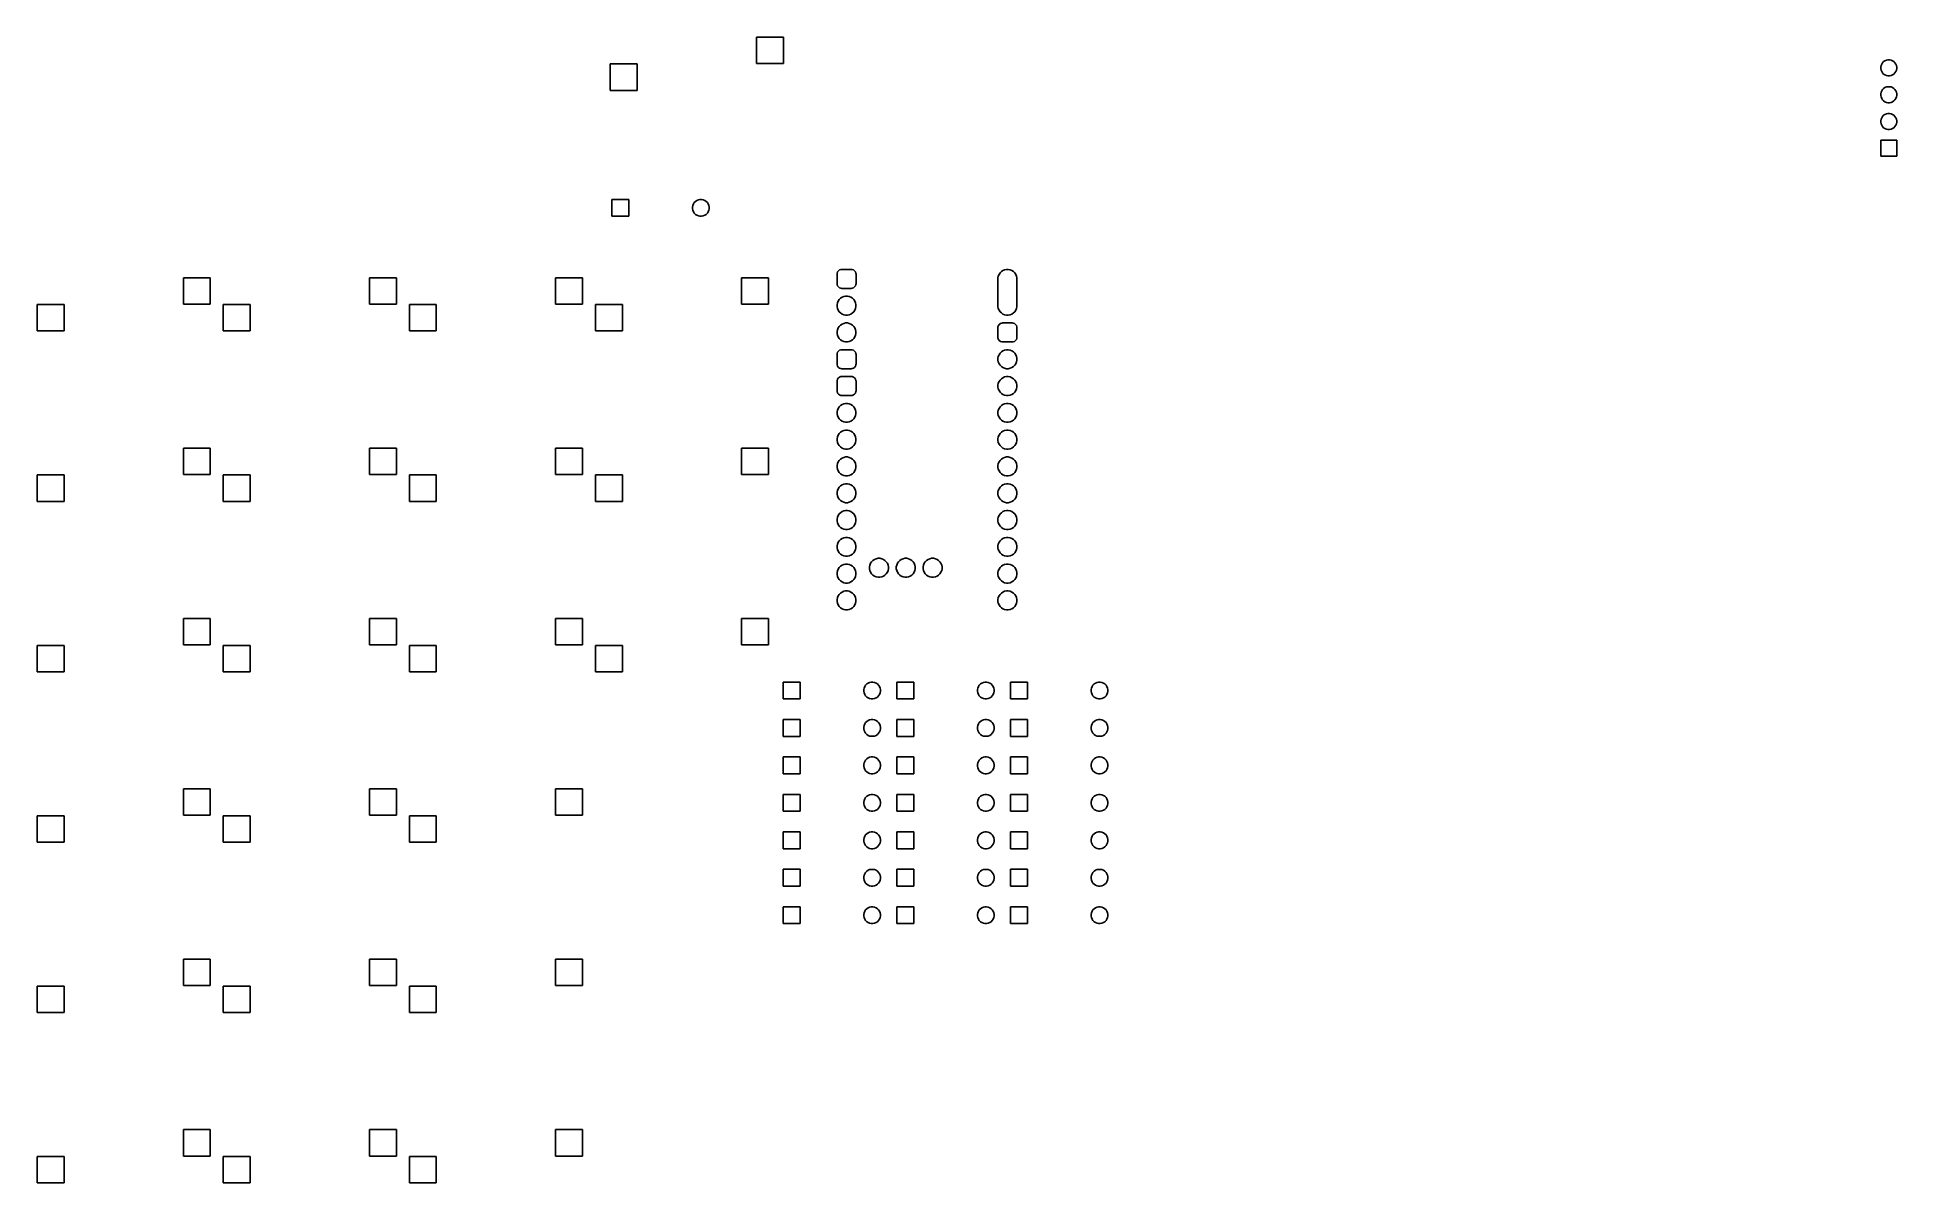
# Model space of a CAD drawing. Extents: x 2.68 to 9.62, y -5.2 to -0.93.
import ezdxf

# ---------------------------------------------------------------- set-up
doc = ezdxf.new("R2010")
doc.units = 0
doc.header["$MEASUREMENT"] = 0
doc.layers.add('BLACK', color=7, linetype='CONTINUOUS')

msp = doc.modelspace()

# ---------------------------------------------------------------- linework, layer by layer
at = {"layer": 'BLACK', "linetype": 'CONTINUOUS'}
for p, q in [((5.3632, -1.0272), (5.3632, -0.9287)), ((5.3632, -0.9287), (5.4636, -0.9287)), ((5.4636, -0.9287), (5.4636, -1.0272)), ((4.8179, -1.1272), (4.8179, -1.0287)), ((4.8179, -1.0287), (4.9183, -1.0287)), ((4.9183, -1.0287), (4.9183, -1.1272)), ((5.4636, -1.0272), (5.3632, -1.0272)), ((9.5568, -1.0404), (9.5579, -1.0346)), ((9.5568, -1.0462), (9.5568, -1.0404)), ((9.5579, -1.0346), (9.5602, -1.0292)), ((9.5602, -1.0292), (9.5634, -1.0243)), ((9.5634, -1.0243), (9.5676, -1.0201)), ((9.5676, -1.0201), (9.5725, -1.0168)), ((9.5725, -1.0168), (9.5779, -1.0146)), ((9.5779, -1.0146), (9.5837, -1.0135)), ((9.5837, -1.0135), (9.5896, -1.0135)), ((9.5896, -1.0135), (9.5953, -1.0146)), ((9.5953, -1.0146), (9.6008, -1.0168)), ((9.6008, -1.0168), (9.6056, -1.0201)), ((9.6056, -1.0201), (9.6098, -1.0243)), ((9.6098, -1.0243), (9.6131, -1.0292)), ((9.6131, -1.0292), (9.6153, -1.0346)), ((9.6153, -1.0346), (9.6165, -1.0404)), ((9.6165, -1.0404), (9.6165, -1.0462)), ((9.5579, -1.052), (9.5568, -1.0462)), ((9.5602, -1.0574), (9.5579, -1.052)), ((9.5634, -1.0623), (9.5602, -1.0574)), ((9.5676, -1.0665), (9.5634, -1.0623)), ((9.5725, -1.0698), (9.5676, -1.0665)), ((9.5779, -1.072), (9.5725, -1.0698)), ((9.5837, -1.0732), (9.5779, -1.072)), ((9.5896, -1.0732), (9.5837, -1.0732)), ((9.5953, -1.072), (9.5896, -1.0732)), ((9.6008, -1.0698), (9.5953, -1.072)), ((9.6056, -1.0665), (9.6008, -1.0698)), ((9.6098, -1.0623), (9.6056, -1.0665)), ((9.6131, -1.0574), (9.6098, -1.0623)), ((9.6153, -1.052), (9.6131, -1.0574)), ((9.6165, -1.0462), (9.6153, -1.052)), ((4.9183, -1.1272), (4.8179, -1.1272)), ((9.5568, -1.1404), (9.5579, -1.1346)), ((9.5568, -1.1462), (9.5568, -1.1404)), ((9.5579, -1.152), (9.5568, -1.1462)), ((9.5579, -1.1346), (9.5602, -1.1292)), ((9.5602, -1.1574), (9.5579, -1.152)), ((9.5602, -1.1292), (9.5634, -1.1243)), ((9.5634, -1.1623), (9.5602, -1.1574)), ((9.5634, -1.1243), (9.5676, -1.1201)), ((9.5676, -1.1665), (9.5634, -1.1623)), ((9.5676, -1.1201), (9.5725, -1.1168)), ((9.5725, -1.1698), (9.5676, -1.1665)), ((9.5725, -1.1168), (9.5779, -1.1146)), ((9.5779, -1.172), (9.5725, -1.1698)), ((9.5779, -1.1146), (9.5837, -1.1135)), ((9.5837, -1.1732), (9.5779, -1.172)), ((9.5837, -1.1135), (9.5896, -1.1135)), ((9.5896, -1.1732), (9.5837, -1.1732)), ((9.5896, -1.1135), (9.5953, -1.1146)), ((9.5953, -1.172), (9.5896, -1.1732)), ((9.5953, -1.1146), (9.6008, -1.1168)), ((9.6008, -1.1698), (9.5953, -1.172)), ((9.6008, -1.1168), (9.6056, -1.1201)), ((9.6056, -1.1665), (9.6008, -1.1698)), ((9.6056, -1.1201), (9.6098, -1.1243)), ((9.6098, -1.1623), (9.6056, -1.1665)), ((9.6098, -1.1243), (9.6131, -1.1292)), ((9.6131, -1.1574), (9.6098, -1.1623)), ((9.6131, -1.1292), (9.6153, -1.1346)), ((9.6153, -1.152), (9.6131, -1.1574)), ((9.6153, -1.1346), (9.6165, -1.1404)), ((9.6165, -1.1462), (9.6153, -1.152)), ((9.6165, -1.1404), (9.6165, -1.1462)), ((9.5568, -1.2404), (9.5579, -1.2346)), ((9.5568, -1.2462), (9.5568, -1.2404)), ((9.5579, -1.252), (9.5568, -1.2462)), ((9.5579, -1.2346), (9.5602, -1.2292)), ((9.5602, -1.2292), (9.5634, -1.2243)), ((9.5634, -1.2243), (9.5676, -1.2201)), ((9.5676, -1.2201), (9.5725, -1.2168)), ((9.5725, -1.2168), (9.5779, -1.2146)), ((9.5779, -1.2146), (9.5837, -1.2135)), ((9.5837, -1.2135), (9.5896, -1.2135)), ((9.5896, -1.2135), (9.5953, -1.2146)), ((9.5953, -1.2146), (9.6008, -1.2168)), ((9.6008, -1.2168), (9.6056, -1.2201)), ((9.6056, -1.2201), (9.6098, -1.2243)), ((9.6098, -1.2243), (9.6131, -1.2292)), ((9.6131, -1.2292), (9.6153, -1.2346)), ((9.6153, -1.2346), (9.6165, -1.2404)), ((9.6165, -1.2462), (9.6153, -1.252)), ((9.6165, -1.2404), (9.6165, -1.2462)), ((9.5566, -1.3733), (9.5566, -1.3133)), ((9.5566, -1.3133), (9.6166, -1.3133)), ((9.5602, -1.2574), (9.5579, -1.252)), ((9.5634, -1.2623), (9.5602, -1.2574)), ((9.5676, -1.2665), (9.5634, -1.2623)), ((9.5725, -1.2698), (9.5676, -1.2665)), ((9.5779, -1.272), (9.5725, -1.2698)), ((9.5837, -1.2732), (9.5779, -1.272)), ((9.5896, -1.2732), (9.5837, -1.2732)), ((9.5953, -1.272), (9.5896, -1.2732)), ((9.6008, -1.2698), (9.5953, -1.272)), ((9.6056, -1.2665), (9.6008, -1.2698)), ((9.6098, -1.2623), (9.6056, -1.2665)), ((9.6131, -1.2574), (9.6098, -1.2623)), ((9.6153, -1.252), (9.6131, -1.2574)), ((9.6166, -1.3133), (9.6166, -1.3733)), ((9.6166, -1.3733), (9.5566, -1.3733)), ((4.8242, -1.5972), (4.8242, -1.5343)), ((4.8242, -1.5343), (4.8872, -1.5343)), ((4.8872, -1.5343), (4.8872, -1.5972)), ((5.1244, -1.5627), (5.1256, -1.5566)), ((5.1244, -1.5688), (5.1244, -1.5627)), ((5.1256, -1.5749), (5.1244, -1.5688)), ((5.1256, -1.5566), (5.1279, -1.5509)), ((5.1279, -1.5806), (5.1256, -1.5749)), ((5.1279, -1.5509), (5.1314, -1.5458)), ((5.1314, -1.5857), (5.1279, -1.5806)), ((5.1314, -1.5458), (5.1357, -1.5414)), ((5.1357, -1.5901), (5.1314, -1.5857)), ((5.1357, -1.5414), (5.1409, -1.538)), ((5.1409, -1.5935), (5.1357, -1.5901)), ((5.1409, -1.538), (5.1466, -1.5356)), ((5.1466, -1.5959), (5.1409, -1.5935)), ((5.1466, -1.5356), (5.1526, -1.5344)), ((5.1526, -1.5344), (5.1588, -1.5344)), ((5.1588, -1.5344), (5.1649, -1.5356)), ((5.1649, -1.5356), (5.1706, -1.538)), ((5.1706, -1.5935), (5.1649, -1.5959)), ((5.1706, -1.538), (5.1757, -1.5414)), ((5.1757, -1.5901), (5.1706, -1.5935)), ((5.1757, -1.5414), (5.1801, -1.5458)), ((5.1801, -1.5857), (5.1757, -1.5901)), ((5.1801, -1.5458), (5.1835, -1.5509)), ((5.1835, -1.5806), (5.1801, -1.5857)), ((5.1835, -1.5509), (5.1858, -1.5566)), ((5.1858, -1.5749), (5.1835, -1.5806)), ((5.1858, -1.5566), (5.1871, -1.5627)), ((5.1871, -1.5688), (5.1858, -1.5749)), ((5.1871, -1.5627), (5.1871, -1.5688)), ((4.8872, -1.5972), (4.8242, -1.5972)), ((5.1526, -1.5971), (5.1466, -1.5959)), ((5.1588, -1.5971), (5.1526, -1.5971)), ((5.1649, -1.5959), (5.1588, -1.5971)), ((5.6658, -1.8047), (5.669, -1.8005)), ((5.669, -1.8005), (5.6732, -1.7973)), ((5.6732, -1.7973), (5.6782, -1.7956)), ((5.6782, -1.7956), (5.6815, -1.7953)), ((5.6815, -1.7953), (5.7169, -1.7953)), ((5.7169, -1.7953), (5.7202, -1.7956)), ((5.7202, -1.7956), (5.7252, -1.7973)), ((5.7252, -1.7973), (5.7295, -1.8005)), ((5.7295, -1.8005), (5.7326, -1.8047)), ((6.2718, -1.8082), (6.2767, -1.8033)), ((6.2767, -1.8033), (6.2825, -1.7995)), ((6.2825, -1.7995), (6.2889, -1.7968)), ((6.2889, -1.7968), (6.2957, -1.7954)), ((6.2957, -1.7954), (6.3027, -1.7954)), ((6.3027, -1.7954), (6.3095, -1.7968)), ((6.3095, -1.7968), (6.3159, -1.7995)), ((6.3159, -1.7995), (6.3217, -1.8033)), ((6.3217, -1.8033), (6.3266, -1.8082)), ((3.2258, -1.9252), (3.2258, -1.8268)), ((3.2258, -1.8268), (3.3262, -1.8268)), ((3.3262, -1.8268), (3.3262, -1.9252)), ((3.9199, -1.9252), (3.9199, -1.8268)), ((3.9199, -1.8268), (4.0203, -1.8268)), ((4.0203, -1.8268), (4.0203, -1.9252)), ((4.614, -1.9252), (4.614, -1.8268)), ((4.614, -1.8268), (4.7144, -1.8268)), ((4.7144, -1.8268), (4.7144, -1.9252)), ((5.3081, -1.9252), (5.3081, -1.8268)), ((5.3081, -1.8268), (5.4085, -1.8268)), ((5.4085, -1.8268), (5.4085, -1.9252)), ((5.6638, -1.813), (5.6641, -1.8097)), ((5.6638, -1.8484), (5.6638, -1.813)), ((5.6641, -1.8517), (5.6638, -1.8484)), ((5.6641, -1.8097), (5.6658, -1.8047)), ((5.6658, -1.8567), (5.6641, -1.8517)), ((5.669, -1.861), (5.6658, -1.8567)), ((5.6732, -1.8641), (5.669, -1.861)), ((5.6782, -1.8658), (5.6732, -1.8641)), ((5.6815, -1.8661), (5.6782, -1.8658)), ((5.7169, -1.8661), (5.6815, -1.8661)), ((5.7202, -1.8658), (5.7169, -1.8661)), ((5.7252, -1.8641), (5.7202, -1.8658)), ((5.7295, -1.861), (5.7252, -1.8641)), ((5.7326, -1.8567), (5.7295, -1.861)), ((5.7326, -1.8047), (5.7343, -1.8097)), ((5.7343, -1.8517), (5.7326, -1.8567)), ((5.7343, -1.8097), (5.7346, -1.813)), ((5.7346, -1.8484), (5.7343, -1.8517)), ((5.7346, -1.813), (5.7346, -1.8484)), ((6.2638, -1.8307), (6.264, -1.8272)), ((6.2638, -1.9307), (6.2638, -1.8307)), ((6.264, -1.8272), (6.2653, -1.8204)), ((6.2653, -1.8204), (6.268, -1.814)), ((6.268, -1.814), (6.2718, -1.8082)), ((6.3266, -1.8082), (6.3305, -1.814)), ((6.3305, -1.814), (6.3331, -1.8204)), ((6.3331, -1.8204), (6.3345, -1.8272)), ((6.3345, -1.8272), (6.3346, -1.8307)), ((6.3346, -1.8307), (6.3346, -1.9307)), ((2.6805, -2.0252), (2.6805, -1.9268)), ((2.6805, -1.9268), (2.7809, -1.9268)), ((2.7809, -1.9268), (2.7809, -2.0252)), ((3.3262, -1.9252), (3.2258, -1.9252)), ((3.3746, -2.0252), (3.3746, -1.9268)), ((3.3746, -1.9268), (3.475, -1.9268)), ((3.475, -1.9268), (3.475, -2.0252)), ((4.0203, -1.9252), (3.9199, -1.9252)), ((4.0687, -2.0252), (4.0687, -1.9268)), ((4.0687, -1.9268), (4.1691, -1.9268)), ((4.1691, -1.9268), (4.1691, -2.0252)), ((4.7144, -1.9252), (4.614, -1.9252)), ((4.7628, -2.0252), (4.7628, -1.9268)), ((4.7628, -1.9268), (4.8632, -1.9268)), ((4.8632, -1.9268), (4.8632, -2.0252)), ((5.4085, -1.9252), (5.3081, -1.9252)), ((5.664, -1.9272), (5.6653, -1.9204)), ((5.664, -1.9342), (5.664, -1.9272)), ((5.6653, -1.941), (5.664, -1.9342)), ((5.6653, -1.9204), (5.668, -1.914)), ((5.668, -1.9474), (5.6653, -1.941)), ((5.668, -1.914), (5.6718, -1.9082)), ((5.6718, -1.9082), (5.6767, -1.9033)), ((5.6767, -1.9033), (5.6825, -1.8995)), ((5.6825, -1.8995), (5.6889, -1.8968)), ((5.6889, -1.8968), (5.6957, -1.8954)), ((5.6957, -1.8954), (5.7027, -1.8954)), ((5.7027, -1.8954), (5.7095, -1.8968)), ((5.7095, -1.8968), (5.7159, -1.8995)), ((5.7159, -1.8995), (5.7217, -1.9033)), ((5.7217, -1.9033), (5.7266, -1.9082)), ((5.7266, -1.9082), (5.7305, -1.914)), ((5.7305, -1.914), (5.7331, -1.9204)), ((5.7331, -1.941), (5.7305, -1.9474)), ((5.7331, -1.9204), (5.7345, -1.9272)), ((5.7345, -1.9342), (5.7331, -1.941)), ((5.7345, -1.9272), (5.7345, -1.9342)), ((6.264, -1.9342), (6.2638, -1.9307)), ((6.2653, -1.941), (6.264, -1.9342)), ((6.268, -1.9474), (6.2653, -1.941)), ((6.3331, -1.941), (6.3305, -1.9474)), ((6.3345, -1.9342), (6.3331, -1.941)), ((6.3346, -1.9307), (6.3345, -1.9342)), ((5.6718, -1.9532), (5.668, -1.9474)), ((5.668, -2.014), (5.6718, -2.0082)), ((5.6767, -1.9581), (5.6718, -1.9532)), ((5.6718, -2.0082), (5.6767, -2.0033)), ((5.6825, -1.962), (5.6767, -1.9581)), ((5.6767, -2.0033), (5.6825, -1.9995)), ((5.6889, -1.9646), (5.6825, -1.962)), ((5.6825, -1.9995), (5.6889, -1.9968)), ((5.6957, -1.966), (5.6889, -1.9646)), ((5.6889, -1.9968), (5.6957, -1.9954)), ((5.7027, -1.966), (5.6957, -1.966)), ((5.6957, -1.9954), (5.7027, -1.9954)), ((5.7095, -1.9646), (5.7027, -1.966)), ((5.7027, -1.9954), (5.7095, -1.9968)), ((5.7159, -1.962), (5.7095, -1.9646)), ((5.7095, -1.9968), (5.7159, -1.9995)), ((5.7217, -1.9581), (5.7159, -1.962)), ((5.7159, -1.9995), (5.7217, -2.0033)), ((5.7266, -1.9532), (5.7217, -1.9581)), ((5.7217, -2.0033), (5.7266, -2.0082)), ((5.7305, -1.9474), (5.7266, -1.9532)), ((5.7266, -2.0082), (5.7305, -2.014)), ((6.2638, -2.013), (6.2641, -2.0097)), ((6.2641, -2.0097), (6.2658, -2.0047)), ((6.2658, -2.0047), (6.269, -2.0005)), ((6.2718, -1.9532), (6.268, -1.9474)), ((6.269, -2.0005), (6.2732, -1.9973)), ((6.2767, -1.9581), (6.2718, -1.9532)), ((6.2732, -1.9973), (6.2782, -1.9956)), ((6.2825, -1.962), (6.2767, -1.9581)), ((6.2782, -1.9956), (6.2815, -1.9953)), ((6.2815, -1.9953), (6.3169, -1.9953)), ((6.2889, -1.9646), (6.2825, -1.962)), ((6.2957, -1.966), (6.2889, -1.9646)), ((6.3027, -1.966), (6.2957, -1.966)), ((6.3095, -1.9646), (6.3027, -1.966)), ((6.3159, -1.962), (6.3095, -1.9646)), ((6.3217, -1.9581), (6.3159, -1.962)), ((6.3169, -1.9953), (6.3202, -1.9956)), ((6.3202, -1.9956), (6.3252, -1.9973)), ((6.3266, -1.9532), (6.3217, -1.9581)), ((6.3252, -1.9973), (6.3295, -2.0005)), ((6.3305, -1.9474), (6.3266, -1.9532)), ((6.3295, -2.0005), (6.3326, -2.0047)), ((6.3326, -2.0047), (6.3343, -2.0097)), ((6.3343, -2.0097), (6.3346, -2.013)), ((2.7809, -2.0252), (2.6805, -2.0252)), ((3.475, -2.0252), (3.3746, -2.0252)), ((4.1691, -2.0252), (4.0687, -2.0252)), ((4.8632, -2.0252), (4.7628, -2.0252)), ((5.664, -2.0272), (5.6653, -2.0204)), ((5.664, -2.0342), (5.664, -2.0272)), ((5.6653, -2.041), (5.664, -2.0342)), ((5.6653, -2.0204), (5.668, -2.014)), ((5.668, -2.0474), (5.6653, -2.041)), ((5.6718, -2.0532), (5.668, -2.0474)), ((5.6767, -2.0581), (5.6718, -2.0532)), ((5.6825, -2.062), (5.6767, -2.0581)), ((5.6889, -2.0646), (5.6825, -2.062)), ((5.6957, -2.066), (5.6889, -2.0646)), ((5.7027, -2.066), (5.6957, -2.066)), ((5.7095, -2.0646), (5.7027, -2.066)), ((5.7159, -2.062), (5.7095, -2.0646)), ((5.7217, -2.0581), (5.7159, -2.062)), ((5.7266, -2.0532), (5.7217, -2.0581)), ((5.7305, -2.0474), (5.7266, -2.0532)), ((5.7305, -2.014), (5.7331, -2.0204)), ((5.7331, -2.041), (5.7305, -2.0474)), ((5.7331, -2.0204), (5.7345, -2.0272)), ((5.7345, -2.0342), (5.7331, -2.041)), ((5.7345, -2.0272), (5.7345, -2.0342)), ((6.2638, -2.0484), (6.2638, -2.013)), ((6.2641, -2.0517), (6.2638, -2.0484)), ((6.2658, -2.0567), (6.2641, -2.0517)), ((6.269, -2.061), (6.2658, -2.0567)), ((6.2732, -2.0641), (6.269, -2.061)), ((6.2782, -2.0658), (6.2732, -2.0641)), ((6.2815, -2.0661), (6.2782, -2.0658)), ((6.3169, -2.0661), (6.2815, -2.0661)), ((6.3202, -2.0658), (6.3169, -2.0661)), ((6.3252, -2.0641), (6.3202, -2.0658)), ((6.3295, -2.061), (6.3252, -2.0641)), ((6.3326, -2.0567), (6.3295, -2.061)), ((6.3343, -2.0517), (6.3326, -2.0567)), ((6.3346, -2.0484), (6.3343, -2.0517)), ((6.3346, -2.013), (6.3346, -2.0484)), ((5.6638, -2.113), (5.6641, -2.1097)), ((5.6638, -2.1484), (5.6638, -2.113)), ((5.6641, -2.1517), (5.6638, -2.1484)), ((5.6641, -2.1097), (5.6658, -2.1047)), ((5.6658, -2.1047), (5.669, -2.1005)), ((5.669, -2.1005), (5.6732, -2.0973)), ((5.6732, -2.0973), (5.6782, -2.0956)), ((5.6782, -2.0956), (5.6815, -2.0953)), ((5.6815, -2.0953), (5.7169, -2.0953)), ((5.7169, -2.0953), (5.7202, -2.0956)), ((5.7202, -2.0956), (5.7252, -2.0973)), ((5.7252, -2.0973), (5.7295, -2.1005)), ((5.7295, -2.1005), (5.7326, -2.1047)), ((5.7326, -2.1047), (5.7343, -2.1097)), ((5.7343, -2.1097), (5.7346, -2.113)), ((5.7346, -2.1484), (5.7343, -2.1517)), ((5.7346, -2.113), (5.7346, -2.1484)), ((6.264, -2.1272), (6.2653, -2.1204)), ((6.264, -2.1342), (6.264, -2.1272)), ((6.2653, -2.141), (6.264, -2.1342)), ((6.2653, -2.1204), (6.268, -2.114)), ((6.268, -2.1474), (6.2653, -2.141)), ((6.268, -2.114), (6.2718, -2.1082)), ((6.2718, -2.1532), (6.268, -2.1474)), ((6.2718, -2.1082), (6.2767, -2.1033)), ((6.2767, -2.1033), (6.2825, -2.0995)), ((6.2825, -2.0995), (6.2889, -2.0968)), ((6.2889, -2.0968), (6.2957, -2.0954)), ((6.2957, -2.0954), (6.3027, -2.0954)), ((6.3027, -2.0954), (6.3095, -2.0968)), ((6.3095, -2.0968), (6.3159, -2.0995)), ((6.3159, -2.0995), (6.3217, -2.1033)), ((6.3217, -2.1033), (6.3266, -2.1082)), ((6.3266, -2.1082), (6.3305, -2.114)), ((6.3305, -2.1474), (6.3266, -2.1532)), ((6.3305, -2.114), (6.3331, -2.1204)), ((6.3331, -2.141), (6.3305, -2.1474)), ((6.3331, -2.1204), (6.3345, -2.1272)), ((6.3345, -2.1342), (6.3331, -2.141)), ((6.3345, -2.1272), (6.3345, -2.1342)), ((5.6638, -2.213), (5.6641, -2.2097)), ((5.6638, -2.2484), (5.6638, -2.213)), ((5.6658, -2.1567), (5.6641, -2.1517)), ((5.6641, -2.2097), (5.6658, -2.2047)), ((5.669, -2.161), (5.6658, -2.1567)), ((5.6658, -2.2047), (5.669, -2.2005)), ((5.6732, -2.1641), (5.669, -2.161)), ((5.669, -2.2005), (5.6732, -2.1973)), ((5.6782, -2.1658), (5.6732, -2.1641)), ((5.6732, -2.1973), (5.6782, -2.1956)), ((5.6815, -2.1661), (5.6782, -2.1658)), ((5.6782, -2.1956), (5.6815, -2.1953)), ((5.7169, -2.1661), (5.6815, -2.1661)), ((5.6815, -2.1953), (5.7169, -2.1953)), ((5.7202, -2.1658), (5.7169, -2.1661)), ((5.7169, -2.1953), (5.7202, -2.1956)), ((5.7252, -2.1641), (5.7202, -2.1658)), ((5.7202, -2.1956), (5.7252, -2.1973)), ((5.7295, -2.161), (5.7252, -2.1641)), ((5.7252, -2.1973), (5.7295, -2.2005)), ((5.7326, -2.1567), (5.7295, -2.161)), ((5.7295, -2.2005), (5.7326, -2.2047)), ((5.7343, -2.1517), (5.7326, -2.1567)), ((5.7326, -2.2047), (5.7343, -2.2097)), ((5.7343, -2.2097), (5.7346, -2.213)), ((5.7346, -2.213), (5.7346, -2.2484)), ((6.2653, -2.2204), (6.268, -2.214)), ((6.268, -2.214), (6.2718, -2.2082)), ((6.2767, -2.1581), (6.2718, -2.1532)), ((6.2718, -2.2082), (6.2767, -2.2033)), ((6.2825, -2.162), (6.2767, -2.1581)), ((6.2767, -2.2033), (6.2825, -2.1995)), ((6.2889, -2.1646), (6.2825, -2.162)), ((6.2825, -2.1995), (6.2889, -2.1968)), ((6.2957, -2.166), (6.2889, -2.1646)), ((6.2889, -2.1968), (6.2957, -2.1954)), ((6.3027, -2.166), (6.2957, -2.166)), ((6.2957, -2.1954), (6.3027, -2.1954)), ((6.3095, -2.1646), (6.3027, -2.166)), ((6.3027, -2.1954), (6.3095, -2.1968)), ((6.3159, -2.162), (6.3095, -2.1646)), ((6.3095, -2.1968), (6.3159, -2.1995)), ((6.3217, -2.1581), (6.3159, -2.162)), ((6.3159, -2.1995), (6.3217, -2.2033)), ((6.3266, -2.1532), (6.3217, -2.1581)), ((6.3217, -2.2033), (6.3266, -2.2082)), ((6.3266, -2.2082), (6.3305, -2.214)), ((6.3305, -2.214), (6.3331, -2.2204)), ((5.6641, -2.2517), (5.6638, -2.2484)), ((5.6658, -2.2567), (5.6641, -2.2517)), ((5.669, -2.261), (5.6658, -2.2567)), ((5.6732, -2.2641), (5.669, -2.261)), ((5.6782, -2.2658), (5.6732, -2.2641)), ((5.6815, -2.2661), (5.6782, -2.2658)), ((5.7169, -2.2661), (5.6815, -2.2661)), ((5.7202, -2.2658), (5.7169, -2.2661)), ((5.7252, -2.2641), (5.7202, -2.2658)), ((5.7295, -2.261), (5.7252, -2.2641)), ((5.7326, -2.2567), (5.7295, -2.261)), ((5.7343, -2.2517), (5.7326, -2.2567)), ((5.7346, -2.2484), (5.7343, -2.2517)), ((6.264, -2.2272), (6.2653, -2.2204)), ((6.264, -2.2342), (6.264, -2.2272)), ((6.2653, -2.241), (6.264, -2.2342)), ((6.268, -2.2474), (6.2653, -2.241)), ((6.2718, -2.2532), (6.268, -2.2474)), ((6.2767, -2.2581), (6.2718, -2.2532)), ((6.2825, -2.262), (6.2767, -2.2581)), ((6.2889, -2.2646), (6.2825, -2.262)), ((6.2957, -2.266), (6.2889, -2.2646)), ((6.3027, -2.266), (6.2957, -2.266)), ((6.3095, -2.2646), (6.3027, -2.266)), ((6.3159, -2.262), (6.3095, -2.2646)), ((6.3217, -2.2581), (6.3159, -2.262)), ((6.3266, -2.2532), (6.3217, -2.2581)), ((6.3305, -2.2474), (6.3266, -2.2532)), ((6.3331, -2.241), (6.3305, -2.2474)), ((6.3331, -2.2204), (6.3345, -2.2272)), ((6.3345, -2.2342), (6.3331, -2.241)), ((6.3345, -2.2272), (6.3345, -2.2342)), ((5.664, -2.3272), (5.6653, -2.3204)), ((5.664, -2.3342), (5.664, -2.3272)), ((5.6653, -2.341), (5.664, -2.3342)), ((5.6653, -2.3204), (5.668, -2.314)), ((5.668, -2.3474), (5.6653, -2.341)), ((5.668, -2.314), (5.6718, -2.3082)), ((5.6718, -2.3532), (5.668, -2.3474)), ((5.6718, -2.3082), (5.6767, -2.3033)), ((5.6767, -2.3581), (5.6718, -2.3532)), ((5.6767, -2.3033), (5.6825, -2.2995)), ((5.6825, -2.362), (5.6767, -2.3581)), ((5.6825, -2.2995), (5.6889, -2.2968)), ((5.6889, -2.2968), (5.6957, -2.2954)), ((5.6957, -2.2954), (5.7027, -2.2954)), ((5.7027, -2.2954), (5.7095, -2.2968)), ((5.7095, -2.2968), (5.7159, -2.2995)), ((5.7159, -2.2995), (5.7217, -2.3033)), ((5.7217, -2.3581), (5.7159, -2.362)), ((5.7217, -2.3033), (5.7266, -2.3082)), ((5.7266, -2.3532), (5.7217, -2.3581)), ((5.7266, -2.3082), (5.7305, -2.314)), ((5.7305, -2.3474), (5.7266, -2.3532)), ((5.7305, -2.314), (5.7331, -2.3204)), ((5.7331, -2.341), (5.7305, -2.3474)), ((5.7331, -2.3204), (5.7345, -2.3272)), ((5.7345, -2.3342), (5.7331, -2.341)), ((5.7345, -2.3272), (5.7345, -2.3342)), ((6.264, -2.3272), (6.2653, -2.3204)), ((6.264, -2.3342), (6.264, -2.3272)), ((6.2653, -2.341), (6.264, -2.3342)), ((6.2653, -2.3204), (6.268, -2.314)), ((6.268, -2.3474), (6.2653, -2.341)), ((6.268, -2.314), (6.2718, -2.3082)), ((6.2718, -2.3532), (6.268, -2.3474)), ((6.2718, -2.3082), (6.2767, -2.3033)), ((6.2767, -2.3581), (6.2718, -2.3532)), ((6.2767, -2.3033), (6.2825, -2.2995)), ((6.2825, -2.362), (6.2767, -2.3581)), ((6.2825, -2.2995), (6.2889, -2.2968)), ((6.2889, -2.2968), (6.2957, -2.2954)), ((6.2957, -2.2954), (6.3027, -2.2954)), ((6.3027, -2.2954), (6.3095, -2.2968)), ((6.3095, -2.2968), (6.3159, -2.2995)), ((6.3159, -2.2995), (6.3217, -2.3033)), ((6.3217, -2.3581), (6.3159, -2.362)), ((6.3217, -2.3033), (6.3266, -2.3082)), ((6.3266, -2.3532), (6.3217, -2.3581)), ((6.3266, -2.3082), (6.3305, -2.314)), ((6.3305, -2.3474), (6.3266, -2.3532)), ((6.3305, -2.314), (6.3331, -2.3204)), ((6.3331, -2.341), (6.3305, -2.3474)), ((6.3331, -2.3204), (6.3345, -2.3272)), ((6.3345, -2.3342), (6.3331, -2.341)), ((6.3345, -2.3272), (6.3345, -2.3342)), ((5.664, -2.4272), (5.6653, -2.4204)), ((5.664, -2.4342), (5.664, -2.4272)), ((5.6653, -2.4204), (5.668, -2.414)), ((5.668, -2.414), (5.6718, -2.4082)), ((5.6718, -2.4082), (5.6767, -2.4033)), ((5.6767, -2.4033), (5.6825, -2.3995)), ((5.6889, -2.3646), (5.6825, -2.362)), ((5.6825, -2.3995), (5.6889, -2.3968)), ((5.6957, -2.366), (5.6889, -2.3646)), ((5.6889, -2.3968), (5.6957, -2.3954)), ((5.7027, -2.366), (5.6957, -2.366)), ((5.6957, -2.3954), (5.7027, -2.3954)), ((5.7095, -2.3646), (5.7027, -2.366)), ((5.7027, -2.3954), (5.7095, -2.3968)), ((5.7159, -2.362), (5.7095, -2.3646)), ((5.7095, -2.3968), (5.7159, -2.3995)), ((5.7159, -2.3995), (5.7217, -2.4033)), ((5.7217, -2.4033), (5.7266, -2.4082)), ((5.7266, -2.4082), (5.7305, -2.414)), ((5.7305, -2.414), (5.7331, -2.4204)), ((5.7331, -2.4204), (5.7345, -2.4272)), ((5.7345, -2.4272), (5.7345, -2.4342)), ((6.264, -2.4272), (6.2653, -2.4204)), ((6.264, -2.4342), (6.264, -2.4272)), ((6.2653, -2.4204), (6.268, -2.414)), ((6.268, -2.414), (6.2718, -2.4082)), ((6.2718, -2.4082), (6.2767, -2.4033)), ((6.2767, -2.4033), (6.2825, -2.3995)), ((6.2889, -2.3646), (6.2825, -2.362)), ((6.2825, -2.3995), (6.2889, -2.3968)), ((6.2957, -2.366), (6.2889, -2.3646)), ((6.2889, -2.3968), (6.2957, -2.3954)), ((6.3027, -2.366), (6.2957, -2.366)), ((6.2957, -2.3954), (6.3027, -2.3954)), ((6.3095, -2.3646), (6.3027, -2.366)), ((6.3027, -2.3954), (6.3095, -2.3968)), ((6.3159, -2.362), (6.3095, -2.3646)), ((6.3095, -2.3968), (6.3159, -2.3995)), ((6.3159, -2.3995), (6.3217, -2.4033)), ((6.3217, -2.4033), (6.3266, -2.4082)), ((6.3266, -2.4082), (6.3305, -2.414)), ((6.3305, -2.414), (6.3331, -2.4204)), ((6.3331, -2.4204), (6.3345, -2.4272)), ((6.3345, -2.4272), (6.3345, -2.4342)), ((3.2258, -2.561), (3.2258, -2.4626)), ((3.2258, -2.4626), (3.3262, -2.4626)), ((3.3262, -2.4626), (3.3262, -2.561)), ((3.9199, -2.561), (3.9199, -2.4626)), ((3.9199, -2.4626), (4.0203, -2.4626)), ((4.0203, -2.4626), (4.0203, -2.561)), ((4.614, -2.561), (4.614, -2.4626)), ((4.614, -2.4626), (4.7144, -2.4626)), ((4.7144, -2.4626), (4.7144, -2.561)), ((5.3081, -2.561), (5.3081, -2.4626)), ((5.3081, -2.4626), (5.4085, -2.4626)), ((5.4085, -2.4626), (5.4085, -2.561)), ((5.6653, -2.441), (5.664, -2.4342)), ((5.668, -2.4474), (5.6653, -2.441)), ((5.6718, -2.4532), (5.668, -2.4474)), ((5.6767, -2.4581), (5.6718, -2.4532)), ((5.6825, -2.462), (5.6767, -2.4581)), ((5.6889, -2.4646), (5.6825, -2.462)), ((5.6825, -2.4995), (5.6889, -2.4968)), ((5.6957, -2.466), (5.6889, -2.4646)), ((5.6889, -2.4968), (5.6957, -2.4954)), ((5.7027, -2.466), (5.6957, -2.466)), ((5.6957, -2.4954), (5.7027, -2.4954)), ((5.7095, -2.4646), (5.7027, -2.466)), ((5.7027, -2.4954), (5.7095, -2.4968)), ((5.7159, -2.462), (5.7095, -2.4646)), ((5.7095, -2.4968), (5.7159, -2.4995)), ((5.7217, -2.4581), (5.7159, -2.462)), ((5.7266, -2.4532), (5.7217, -2.4581)), ((5.7305, -2.4474), (5.7266, -2.4532)), ((5.7331, -2.441), (5.7305, -2.4474)), ((5.7345, -2.4342), (5.7331, -2.441)), ((6.2653, -2.441), (6.264, -2.4342)), ((6.268, -2.4474), (6.2653, -2.441)), ((6.2718, -2.4532), (6.268, -2.4474)), ((6.2767, -2.4581), (6.2718, -2.4532)), ((6.2825, -2.462), (6.2767, -2.4581)), ((6.2889, -2.4646), (6.2825, -2.462)), ((6.2825, -2.4995), (6.2889, -2.4968)), ((6.2957, -2.466), (6.2889, -2.4646)), ((6.2889, -2.4968), (6.2957, -2.4954)), ((6.3027, -2.466), (6.2957, -2.466)), ((6.2957, -2.4954), (6.3027, -2.4954)), ((6.3095, -2.4646), (6.3027, -2.466)), ((6.3027, -2.4954), (6.3095, -2.4968)), ((6.3159, -2.462), (6.3095, -2.4646)), ((6.3095, -2.4968), (6.3159, -2.4995)), ((6.3217, -2.4581), (6.3159, -2.462)), ((6.3266, -2.4532), (6.3217, -2.4581)), ((6.3305, -2.4474), (6.3266, -2.4532)), ((6.3331, -2.441), (6.3305, -2.4474)), ((6.3345, -2.4342), (6.3331, -2.441)), ((2.6805, -2.661), (2.6805, -2.5626)), ((2.6805, -2.5626), (2.7809, -2.5626)), ((2.7809, -2.5626), (2.7809, -2.661)), ((3.3262, -2.561), (3.2258, -2.561)), ((3.3746, -2.661), (3.3746, -2.5626)), ((3.3746, -2.5626), (3.475, -2.5626)), ((3.475, -2.5626), (3.475, -2.661)), ((4.0203, -2.561), (3.9199, -2.561)), ((4.0687, -2.661), (4.0687, -2.5626)), ((4.0687, -2.5626), (4.1691, -2.5626)), ((4.1691, -2.5626), (4.1691, -2.661)), ((4.7144, -2.561), (4.614, -2.561)), ((4.7628, -2.661), (4.7628, -2.5626)), ((4.7628, -2.5626), (4.8632, -2.5626)), ((4.8632, -2.5626), (4.8632, -2.661)), ((5.4085, -2.561), (5.3081, -2.561)), ((5.664, -2.5272), (5.6653, -2.5204)), ((5.664, -2.5342), (5.664, -2.5272)), ((5.6653, -2.541), (5.664, -2.5342)), ((5.6653, -2.5204), (5.668, -2.514)), ((5.668, -2.5474), (5.6653, -2.541)), ((5.668, -2.514), (5.6718, -2.5082)), ((5.6718, -2.5532), (5.668, -2.5474)), ((5.6718, -2.5082), (5.6767, -2.5033)), ((5.6767, -2.5581), (5.6718, -2.5532)), ((5.6767, -2.5033), (5.6825, -2.4995)), ((5.6825, -2.562), (5.6767, -2.5581)), ((5.6889, -2.5646), (5.6825, -2.562)), ((5.6957, -2.566), (5.6889, -2.5646)), ((5.7027, -2.566), (5.6957, -2.566)), ((5.7095, -2.5646), (5.7027, -2.566)), ((5.7159, -2.562), (5.7095, -2.5646)), ((5.7159, -2.4995), (5.7217, -2.5033)), ((5.7217, -2.5581), (5.7159, -2.562)), ((5.7217, -2.5033), (5.7266, -2.5082)), ((5.7266, -2.5532), (5.7217, -2.5581)), ((5.7266, -2.5082), (5.7305, -2.514)), ((5.7305, -2.5474), (5.7266, -2.5532)), ((5.7305, -2.514), (5.7331, -2.5204)), ((5.7331, -2.541), (5.7305, -2.5474)), ((5.7331, -2.5204), (5.7345, -2.5272)), ((5.7345, -2.5342), (5.7331, -2.541)), ((5.7345, -2.5272), (5.7345, -2.5342)), ((6.264, -2.5272), (6.2653, -2.5204)), ((6.264, -2.5342), (6.264, -2.5272)), ((6.2653, -2.541), (6.264, -2.5342)), ((6.2653, -2.5204), (6.268, -2.514)), ((6.268, -2.5474), (6.2653, -2.541)), ((6.268, -2.514), (6.2718, -2.5082)), ((6.2718, -2.5532), (6.268, -2.5474)), ((6.2718, -2.5082), (6.2767, -2.5033)), ((6.2767, -2.5581), (6.2718, -2.5532)), ((6.2767, -2.5033), (6.2825, -2.4995)), ((6.2825, -2.562), (6.2767, -2.5581)), ((6.2889, -2.5646), (6.2825, -2.562)), ((6.2957, -2.566), (6.2889, -2.5646)), ((6.3027, -2.566), (6.2957, -2.566)), ((6.3095, -2.5646), (6.3027, -2.566)), ((6.3159, -2.562), (6.3095, -2.5646)), ((6.3159, -2.4995), (6.3217, -2.5033)), ((6.3217, -2.5581), (6.3159, -2.562)), ((6.3217, -2.5033), (6.3266, -2.5082)), ((6.3266, -2.5532), (6.3217, -2.5581)), ((6.3266, -2.5082), (6.3305, -2.514)), ((6.3305, -2.5474), (6.3266, -2.5532)), ((6.3305, -2.514), (6.3331, -2.5204)), ((6.3331, -2.541), (6.3305, -2.5474)), ((6.3331, -2.5204), (6.3345, -2.5272)), ((6.3345, -2.5342), (6.3331, -2.541)), ((6.3345, -2.5272), (6.3345, -2.5342)), ((5.664, -2.6272), (5.6653, -2.6204)), ((5.664, -2.6342), (5.664, -2.6272)), ((5.6653, -2.641), (5.664, -2.6342)), ((5.6653, -2.6204), (5.668, -2.614)), ((5.668, -2.614), (5.6718, -2.6082)), ((5.6718, -2.6082), (5.6767, -2.6033)), ((5.6767, -2.6033), (5.6825, -2.5995)), ((5.6825, -2.5995), (5.6889, -2.5968)), ((5.6889, -2.5968), (5.6957, -2.5954)), ((5.6957, -2.5954), (5.7027, -2.5954)), ((5.7027, -2.5954), (5.7095, -2.5968)), ((5.7095, -2.5968), (5.7159, -2.5995)), ((5.7159, -2.5995), (5.7217, -2.6033)), ((5.7217, -2.6033), (5.7266, -2.6082)), ((5.7266, -2.6082), (5.7305, -2.614)), ((5.7305, -2.614), (5.7331, -2.6204)), ((5.7331, -2.6204), (5.7345, -2.6272)), ((5.7345, -2.6342), (5.7331, -2.641)), ((5.7345, -2.6272), (5.7345, -2.6342)), ((6.264, -2.6272), (6.2653, -2.6204)), ((6.264, -2.6342), (6.264, -2.6272)), ((6.2653, -2.641), (6.264, -2.6342)), ((6.2653, -2.6204), (6.268, -2.614)), ((6.268, -2.614), (6.2718, -2.6082)), ((6.2718, -2.6082), (6.2767, -2.6033)), ((6.2767, -2.6033), (6.2825, -2.5995)), ((6.2825, -2.5995), (6.2889, -2.5968)), ((6.2889, -2.5968), (6.2957, -2.5954)), ((6.2957, -2.5954), (6.3027, -2.5954)), ((6.3027, -2.5954), (6.3095, -2.5968)), ((6.3095, -2.5968), (6.3159, -2.5995)), ((6.3159, -2.5995), (6.3217, -2.6033)), ((6.3217, -2.6033), (6.3266, -2.6082)), ((6.3266, -2.6082), (6.3305, -2.614)), ((6.3305, -2.614), (6.3331, -2.6204)), ((6.3331, -2.6204), (6.3345, -2.6272)), ((6.3345, -2.6342), (6.3331, -2.641)), ((6.3345, -2.6272), (6.3345, -2.6342)), ((2.7809, -2.661), (2.6805, -2.661)), ((3.475, -2.661), (3.3746, -2.661)), ((4.1691, -2.661), (4.0687, -2.661)), ((4.8632, -2.661), (4.7628, -2.661)), ((5.668, -2.6474), (5.6653, -2.641)), ((5.6718, -2.6532), (5.668, -2.6474)), ((5.6767, -2.6581), (5.6718, -2.6532)), ((5.6718, -2.7082), (5.6767, -2.7033)), ((5.6825, -2.662), (5.6767, -2.6581)), ((5.6767, -2.7033), (5.6825, -2.6995)), ((5.6889, -2.6646), (5.6825, -2.662)), ((5.6825, -2.6995), (5.6889, -2.6968)), ((5.6957, -2.666), (5.6889, -2.6646)), ((5.6889, -2.6968), (5.6957, -2.6954)), ((5.7027, -2.666), (5.6957, -2.666)), ((5.6957, -2.6954), (5.7027, -2.6954)), ((5.7095, -2.6646), (5.7027, -2.666)), ((5.7027, -2.6954), (5.7095, -2.6968)), ((5.7159, -2.662), (5.7095, -2.6646)), ((5.7095, -2.6968), (5.7159, -2.6995)), ((5.7217, -2.6581), (5.7159, -2.662)), ((5.7159, -2.6995), (5.7217, -2.7033)), ((5.7266, -2.6532), (5.7217, -2.6581)), ((5.7217, -2.7033), (5.7266, -2.7082)), ((5.7305, -2.6474), (5.7266, -2.6532)), ((5.7331, -2.641), (5.7305, -2.6474)), ((6.268, -2.6474), (6.2653, -2.641)), ((6.2718, -2.6532), (6.268, -2.6474)), ((6.2767, -2.6581), (6.2718, -2.6532)), ((6.2718, -2.7082), (6.2767, -2.7033)), ((6.2825, -2.662), (6.2767, -2.6581)), ((6.2767, -2.7033), (6.2825, -2.6995)), ((6.2889, -2.6646), (6.2825, -2.662)), ((6.2825, -2.6995), (6.2889, -2.6968)), ((6.2957, -2.666), (6.2889, -2.6646)), ((6.2889, -2.6968), (6.2957, -2.6954)), ((6.3027, -2.666), (6.2957, -2.666)), ((6.2957, -2.6954), (6.3027, -2.6954)), ((6.3095, -2.6646), (6.3027, -2.666)), ((6.3027, -2.6954), (6.3095, -2.6968)), ((6.3159, -2.662), (6.3095, -2.6646)), ((6.3095, -2.6968), (6.3159, -2.6995)), ((6.3217, -2.6581), (6.3159, -2.662)), ((6.3159, -2.6995), (6.3217, -2.7033)), ((6.3266, -2.6532), (6.3217, -2.6581)), ((6.3217, -2.7033), (6.3266, -2.7082)), ((6.3305, -2.6474), (6.3266, -2.6532)), ((6.3331, -2.641), (6.3305, -2.6474)), ((5.664, -2.7272), (5.6653, -2.7204)), ((5.664, -2.7342), (5.664, -2.7272)), ((5.6653, -2.741), (5.664, -2.7342)), ((5.6653, -2.7204), (5.668, -2.714)), ((5.668, -2.7474), (5.6653, -2.741)), ((5.668, -2.714), (5.6718, -2.7082)), ((5.6718, -2.7532), (5.668, -2.7474)), ((5.6767, -2.7581), (5.6718, -2.7532)), ((5.6825, -2.762), (5.6767, -2.7581)), ((5.6889, -2.7646), (5.6825, -2.762)), ((5.6957, -2.766), (5.6889, -2.7646)), ((5.7027, -2.766), (5.6957, -2.766)), ((5.7095, -2.7646), (5.7027, -2.766)), ((5.7159, -2.762), (5.7095, -2.7646)), ((5.7217, -2.7581), (5.7159, -2.762)), ((5.7266, -2.7532), (5.7217, -2.7581)), ((5.7266, -2.7082), (5.7305, -2.714)), ((5.7305, -2.7474), (5.7266, -2.7532)), ((5.7305, -2.714), (5.7331, -2.7204)), ((5.7331, -2.741), (5.7305, -2.7474)), ((5.7331, -2.7204), (5.7345, -2.7272)), ((5.7345, -2.7342), (5.7331, -2.741)), ((5.7345, -2.7272), (5.7345, -2.7342)), ((6.264, -2.7272), (6.2653, -2.7204)), ((6.264, -2.7342), (6.264, -2.7272)), ((6.2653, -2.741), (6.264, -2.7342)), ((6.2653, -2.7204), (6.268, -2.714)), ((6.268, -2.7474), (6.2653, -2.741)), ((6.268, -2.714), (6.2718, -2.7082)), ((6.2718, -2.7532), (6.268, -2.7474)), ((6.2767, -2.7581), (6.2718, -2.7532)), ((6.2825, -2.762), (6.2767, -2.7581)), ((6.2889, -2.7646), (6.2825, -2.762)), ((6.2957, -2.766), (6.2889, -2.7646)), ((6.3027, -2.766), (6.2957, -2.766)), ((6.3095, -2.7646), (6.3027, -2.766)), ((6.3159, -2.762), (6.3095, -2.7646)), ((6.3217, -2.7581), (6.3159, -2.762)), ((6.3266, -2.7532), (6.3217, -2.7581)), ((6.3266, -2.7082), (6.3305, -2.714)), ((6.3305, -2.7474), (6.3266, -2.7532)), ((6.3305, -2.714), (6.3331, -2.7204)), ((6.3331, -2.741), (6.3305, -2.7474)), ((6.3331, -2.7204), (6.3345, -2.7272)), ((6.3345, -2.7342), (6.3331, -2.741)), ((6.3345, -2.7272), (6.3345, -2.7342)), ((5.664, -2.8272), (5.6653, -2.8204)), ((5.664, -2.8342), (5.664, -2.8272)), ((5.6653, -2.841), (5.664, -2.8342)), ((5.6653, -2.8204), (5.668, -2.814)), ((5.668, -2.8474), (5.6653, -2.841)), ((5.668, -2.814), (5.6718, -2.8082)), ((5.6718, -2.8082), (5.6767, -2.8033)), ((5.6767, -2.8033), (5.6825, -2.7995)), ((5.6825, -2.7995), (5.6889, -2.7968)), ((5.6889, -2.7968), (5.6957, -2.7954)), ((5.6957, -2.7954), (5.7027, -2.7954)), ((5.7027, -2.7954), (5.7095, -2.7968)), ((5.7095, -2.7968), (5.7159, -2.7995)), ((5.7159, -2.7995), (5.7217, -2.8033)), ((5.7217, -2.8033), (5.7266, -2.8082)), ((5.7266, -2.8082), (5.7305, -2.814)), ((5.7305, -2.814), (5.7331, -2.8204)), ((5.7331, -2.841), (5.7305, -2.8474)), ((5.7331, -2.8204), (5.7345, -2.8272)), ((5.7345, -2.8342), (5.7331, -2.841)), ((5.7345, -2.8272), (5.7345, -2.8342)), ((6.264, -2.8272), (6.2653, -2.8204)), ((6.264, -2.8342), (6.264, -2.8272)), ((6.2653, -2.841), (6.264, -2.8342)), ((6.2653, -2.8204), (6.268, -2.814)), ((6.268, -2.8474), (6.2653, -2.841)), ((6.268, -2.814), (6.2718, -2.8082)), ((6.2718, -2.8082), (6.2767, -2.8033)), ((6.2767, -2.8033), (6.2825, -2.7995)), ((6.2825, -2.7995), (6.2889, -2.7968)), ((6.2889, -2.7968), (6.2957, -2.7954)), ((6.2957, -2.7954), (6.3027, -2.7954)), ((6.3027, -2.7954), (6.3095, -2.7968)), ((6.3095, -2.7968), (6.3159, -2.7995)), ((6.3159, -2.7995), (6.3217, -2.8033)), ((6.3217, -2.8033), (6.3266, -2.8082)), ((6.3266, -2.8082), (6.3305, -2.814)), ((6.3305, -2.814), (6.3331, -2.8204)), ((6.3331, -2.841), (6.3305, -2.8474)), ((6.3331, -2.8204), (6.3345, -2.8272)), ((6.3345, -2.8342), (6.3331, -2.841)), ((6.3345, -2.8272), (6.3345, -2.8342)), ((5.6718, -2.8532), (5.668, -2.8474)), ((5.668, -2.914), (5.6718, -2.9082)), ((5.6767, -2.8581), (5.6718, -2.8532)), ((5.6718, -2.9082), (5.6767, -2.9033)), ((5.6825, -2.862), (5.6767, -2.8581)), ((5.6767, -2.9033), (5.6825, -2.8995)), ((5.6889, -2.8646), (5.6825, -2.862)), ((5.6825, -2.8995), (5.6889, -2.8968)), ((5.6957, -2.866), (5.6889, -2.8646)), ((5.6889, -2.8968), (5.6957, -2.8954)), ((5.7027, -2.866), (5.6957, -2.866)), ((5.6957, -2.8954), (5.7027, -2.8954)), ((5.7095, -2.8646), (5.7027, -2.866)), ((5.7027, -2.8954), (5.7095, -2.8968)), ((5.7159, -2.862), (5.7095, -2.8646)), ((5.7095, -2.8968), (5.7159, -2.8995)), ((5.7217, -2.8581), (5.7159, -2.862)), ((5.7159, -2.8995), (5.7217, -2.9033)), ((5.7266, -2.8532), (5.7217, -2.8581)), ((5.7217, -2.9033), (5.7266, -2.9082)), ((5.7305, -2.8474), (5.7266, -2.8532)), ((5.7266, -2.9082), (5.7305, -2.914)), ((5.785, -2.9054), (5.7863, -2.8986)), ((5.785, -2.9124), (5.785, -2.9054)), ((5.7863, -2.9192), (5.785, -2.9124)), ((5.7863, -2.8986), (5.789, -2.8922)), ((5.789, -2.8922), (5.7928, -2.8864)), ((5.7928, -2.8864), (5.7977, -2.8815)), ((5.7977, -2.8815), (5.8035, -2.8777)), ((5.8035, -2.8777), (5.8099, -2.875)), ((5.8099, -2.875), (5.8167, -2.8736)), ((5.8167, -2.8736), (5.8237, -2.8736)), ((5.8237, -2.8736), (5.8305, -2.875)), ((5.8305, -2.875), (5.8369, -2.8777)), ((5.8369, -2.8777), (5.8427, -2.8815)), ((5.8427, -2.8815), (5.8476, -2.8864)), ((5.8476, -2.8864), (5.8515, -2.8922)), ((5.8515, -2.8922), (5.8541, -2.8986)), ((5.8541, -2.8986), (5.8555, -2.9054)), ((5.8555, -2.9124), (5.8541, -2.9192)), ((5.8555, -2.9054), (5.8555, -2.9124)), ((5.885, -2.9054), (5.8863, -2.8986)), ((5.885, -2.9124), (5.885, -2.9054)), ((5.8863, -2.9192), (5.885, -2.9124)), ((5.8863, -2.8986), (5.889, -2.8922)), ((5.889, -2.8922), (5.8928, -2.8864)), ((5.8928, -2.8864), (5.8977, -2.8815)), ((5.8977, -2.8815), (5.9035, -2.8777)), ((5.9035, -2.8777), (5.9099, -2.875)), ((5.9099, -2.875), (5.9167, -2.8736)), ((5.9167, -2.8736), (5.9237, -2.8736)), ((5.9237, -2.8736), (5.9305, -2.875)), ((5.9305, -2.875), (5.9369, -2.8777)), ((5.9369, -2.8777), (5.9427, -2.8815)), ((5.9427, -2.8815), (5.9476, -2.8864)), ((5.9476, -2.8864), (5.9515, -2.8922)), ((5.9515, -2.8922), (5.9541, -2.8986)), ((5.9541, -2.8986), (5.9555, -2.9054)), ((5.9555, -2.9124), (5.9541, -2.9192)), ((5.9555, -2.9054), (5.9555, -2.9124)), ((5.985, -2.9054), (5.9863, -2.8986)), ((5.985, -2.9124), (5.985, -2.9054)), ((5.9863, -2.9192), (5.985, -2.9124)), ((5.9863, -2.8986), (5.989, -2.8922)), ((5.989, -2.8922), (5.9928, -2.8864)), ((5.9928, -2.8864), (5.9977, -2.8815)), ((5.9977, -2.8815), (6.0035, -2.8777)), ((6.0035, -2.8777), (6.0099, -2.875)), ((6.0099, -2.875), (6.0167, -2.8736)), ((6.0167, -2.8736), (6.0237, -2.8736)), ((6.0237, -2.8736), (6.0305, -2.875)), ((6.0305, -2.875), (6.0369, -2.8777)), ((6.0369, -2.8777), (6.0427, -2.8815)), ((6.0427, -2.8815), (6.0476, -2.8864)), ((6.0476, -2.8864), (6.0515, -2.8922)), ((6.0515, -2.8922), (6.0541, -2.8986)), ((6.0541, -2.8986), (6.0555, -2.9054)), ((6.0555, -2.9124), (6.0541, -2.9192)), ((6.0555, -2.9054), (6.0555, -2.9124)), ((6.2718, -2.8532), (6.268, -2.8474)), ((6.268, -2.914), (6.2718, -2.9082)), ((6.2767, -2.8581), (6.2718, -2.8532)), ((6.2718, -2.9082), (6.2767, -2.9033)), ((6.2825, -2.862), (6.2767, -2.8581)), ((6.2767, -2.9033), (6.2825, -2.8995)), ((6.2889, -2.8646), (6.2825, -2.862)), ((6.2825, -2.8995), (6.2889, -2.8968)), ((6.2957, -2.866), (6.2889, -2.8646)), ((6.2889, -2.8968), (6.2957, -2.8954)), ((6.3027, -2.866), (6.2957, -2.866)), ((6.2957, -2.8954), (6.3027, -2.8954)), ((6.3095, -2.8646), (6.3027, -2.866)), ((6.3027, -2.8954), (6.3095, -2.8968)), ((6.3159, -2.862), (6.3095, -2.8646)), ((6.3095, -2.8968), (6.3159, -2.8995)), ((6.3217, -2.8581), (6.3159, -2.862)), ((6.3159, -2.8995), (6.3217, -2.9033)), ((6.3266, -2.8532), (6.3217, -2.8581)), ((6.3217, -2.9033), (6.3266, -2.9082)), ((6.3305, -2.8474), (6.3266, -2.8532)), ((6.3266, -2.9082), (6.3305, -2.914)), ((5.664, -2.9272), (5.6653, -2.9204)), ((5.664, -2.9342), (5.664, -2.9272)), ((5.6653, -2.941), (5.664, -2.9342)), ((5.6653, -2.9204), (5.668, -2.914)), ((5.668, -2.9474), (5.6653, -2.941)), ((5.6718, -2.9532), (5.668, -2.9474)), ((5.6767, -2.9581), (5.6718, -2.9532)), ((5.6825, -2.962), (5.6767, -2.9581)), ((5.6889, -2.9646), (5.6825, -2.962)), ((5.6957, -2.966), (5.6889, -2.9646)), ((5.7027, -2.966), (5.6957, -2.966)), ((5.7095, -2.9646), (5.7027, -2.966)), ((5.7159, -2.962), (5.7095, -2.9646)), ((5.7217, -2.9581), (5.7159, -2.962)), ((5.7266, -2.9532), (5.7217, -2.9581)), ((5.7305, -2.9474), (5.7266, -2.9532)), ((5.7305, -2.914), (5.7331, -2.9204)), ((5.7331, -2.941), (5.7305, -2.9474)), ((5.7331, -2.9204), (5.7345, -2.9272)), ((5.7345, -2.9342), (5.7331, -2.941)), ((5.7345, -2.9272), (5.7345, -2.9342)), ((5.789, -2.9256), (5.7863, -2.9192)), ((5.7928, -2.9314), (5.789, -2.9256)), ((5.7977, -2.9363), (5.7928, -2.9314)), ((5.8035, -2.9402), (5.7977, -2.9363)), ((5.8099, -2.9428), (5.8035, -2.9402)), ((5.8167, -2.9442), (5.8099, -2.9428)), ((5.8237, -2.9442), (5.8167, -2.9442)), ((5.8305, -2.9428), (5.8237, -2.9442)), ((5.8369, -2.9402), (5.8305, -2.9428)), ((5.8427, -2.9363), (5.8369, -2.9402)), ((5.8476, -2.9314), (5.8427, -2.9363)), ((5.8515, -2.9256), (5.8476, -2.9314)), ((5.8541, -2.9192), (5.8515, -2.9256)), ((5.889, -2.9256), (5.8863, -2.9192)), ((5.8928, -2.9314), (5.889, -2.9256)), ((5.8977, -2.9363), (5.8928, -2.9314)), ((5.9035, -2.9402), (5.8977, -2.9363)), ((5.9099, -2.9428), (5.9035, -2.9402)), ((5.9167, -2.9442), (5.9099, -2.9428)), ((5.9237, -2.9442), (5.9167, -2.9442)), ((5.9305, -2.9428), (5.9237, -2.9442)), ((5.9369, -2.9402), (5.9305, -2.9428)), ((5.9427, -2.9363), (5.9369, -2.9402)), ((5.9476, -2.9314), (5.9427, -2.9363)), ((5.9515, -2.9256), (5.9476, -2.9314)), ((5.9541, -2.9192), (5.9515, -2.9256)), ((5.989, -2.9256), (5.9863, -2.9192)), ((5.9928, -2.9314), (5.989, -2.9256)), ((5.9977, -2.9363), (5.9928, -2.9314)), ((6.0035, -2.9402), (5.9977, -2.9363)), ((6.0099, -2.9428), (6.0035, -2.9402)), ((6.0167, -2.9442), (6.0099, -2.9428)), ((6.0237, -2.9442), (6.0167, -2.9442)), ((6.0305, -2.9428), (6.0237, -2.9442)), ((6.0369, -2.9402), (6.0305, -2.9428)), ((6.0427, -2.9363), (6.0369, -2.9402)), ((6.0476, -2.9314), (6.0427, -2.9363)), ((6.0515, -2.9256), (6.0476, -2.9314)), ((6.0541, -2.9192), (6.0515, -2.9256)), ((6.264, -2.9272), (6.2653, -2.9204)), ((6.264, -2.9342), (6.264, -2.9272)), ((6.2653, -2.941), (6.264, -2.9342)), ((6.2653, -2.9204), (6.268, -2.914)), ((6.268, -2.9474), (6.2653, -2.941)), ((6.2718, -2.9532), (6.268, -2.9474)), ((6.2767, -2.9581), (6.2718, -2.9532)), ((6.2825, -2.962), (6.2767, -2.9581)), ((6.2889, -2.9646), (6.2825, -2.962)), ((6.2957, -2.966), (6.2889, -2.9646)), ((6.3027, -2.966), (6.2957, -2.966)), ((6.3095, -2.9646), (6.3027, -2.966)), ((6.3159, -2.962), (6.3095, -2.9646)), ((6.3217, -2.9581), (6.3159, -2.962)), ((6.3266, -2.9532), (6.3217, -2.9581)), ((6.3305, -2.9474), (6.3266, -2.9532)), ((6.3305, -2.914), (6.3331, -2.9204)), ((6.3331, -2.941), (6.3305, -2.9474)), ((6.3331, -2.9204), (6.3345, -2.9272)), ((6.3345, -2.9342), (6.3331, -2.941)), ((6.3345, -2.9272), (6.3345, -2.9342)), ((5.664, -3.0272), (5.6653, -3.0204)), ((5.664, -3.0342), (5.664, -3.0272)), ((5.6653, -3.041), (5.664, -3.0342)), ((5.6653, -3.0204), (5.668, -3.014)), ((5.668, -3.0474), (5.6653, -3.041)), ((5.668, -3.014), (5.6718, -3.0082)), ((5.6718, -3.0532), (5.668, -3.0474)), ((5.6718, -3.0082), (5.6767, -3.0033)), ((5.6767, -3.0033), (5.6825, -2.9995)), ((5.6825, -2.9995), (5.6889, -2.9968)), ((5.6889, -2.9968), (5.6957, -2.9954)), ((5.6957, -2.9954), (5.7027, -2.9954)), ((5.7027, -2.9954), (5.7095, -2.9968)), ((5.7095, -2.9968), (5.7159, -2.9995)), ((5.7159, -2.9995), (5.7217, -3.0033)), ((5.7217, -3.0033), (5.7266, -3.0082)), ((5.7266, -3.0082), (5.7305, -3.014)), ((5.7305, -3.0474), (5.7266, -3.0532)), ((5.7305, -3.014), (5.7331, -3.0204)), ((5.7331, -3.041), (5.7305, -3.0474)), ((5.7331, -3.0204), (5.7345, -3.0272)), ((5.7345, -3.0342), (5.7331, -3.041)), ((5.7345, -3.0272), (5.7345, -3.0342)), ((6.264, -3.0272), (6.2653, -3.0204)), ((6.264, -3.0342), (6.264, -3.0272)), ((6.2653, -3.041), (6.264, -3.0342)), ((6.2653, -3.0204), (6.268, -3.014)), ((6.268, -3.0474), (6.2653, -3.041)), ((6.268, -3.014), (6.2718, -3.0082)), ((6.2718, -3.0532), (6.268, -3.0474)), ((6.2718, -3.0082), (6.2767, -3.0033)), ((6.2767, -3.0033), (6.2825, -2.9995)), ((6.2825, -2.9995), (6.2889, -2.9968)), ((6.2889, -2.9968), (6.2957, -2.9954)), ((6.2957, -2.9954), (6.3027, -2.9954)), ((6.3027, -2.9954), (6.3095, -2.9968)), ((6.3095, -2.9968), (6.3159, -2.9995)), ((6.3159, -2.9995), (6.3217, -3.0033)), ((6.3217, -3.0033), (6.3266, -3.0082)), ((6.3266, -3.0082), (6.3305, -3.014)), ((6.3305, -3.0474), (6.3266, -3.0532)), ((6.3305, -3.014), (6.3331, -3.0204)), ((6.3331, -3.041), (6.3305, -3.0474)), ((6.3331, -3.0204), (6.3345, -3.0272)), ((6.3345, -3.0342), (6.3331, -3.041)), ((6.3345, -3.0272), (6.3345, -3.0342)), ((3.2258, -3.1969), (3.2258, -3.0984)), ((3.2258, -3.0984), (3.3262, -3.0984)), ((3.3262, -3.0984), (3.3262, -3.1969)), ((3.9199, -3.1969), (3.9199, -3.0984)), ((3.9199, -3.0984), (4.0203, -3.0984)), ((4.0203, -3.0984), (4.0203, -3.1969)), ((4.614, -3.1969), (4.614, -3.0984)), ((4.614, -3.0984), (4.7144, -3.0984)), ((4.7144, -3.0984), (4.7144, -3.1969)), ((5.3081, -3.1969), (5.3081, -3.0984)), ((5.3081, -3.0984), (5.4085, -3.0984)), ((5.4085, -3.0984), (5.4085, -3.1969)), ((5.6767, -3.0581), (5.6718, -3.0532)), ((5.6825, -3.062), (5.6767, -3.0581)), ((5.6889, -3.0646), (5.6825, -3.062)), ((5.6957, -3.066), (5.6889, -3.0646)), ((5.7027, -3.066), (5.6957, -3.066)), ((5.7095, -3.0646), (5.7027, -3.066)), ((5.7159, -3.062), (5.7095, -3.0646)), ((5.7217, -3.0581), (5.7159, -3.062)), ((5.7266, -3.0532), (5.7217, -3.0581)), ((6.2767, -3.0581), (6.2718, -3.0532)), ((6.2825, -3.062), (6.2767, -3.0581)), ((6.2889, -3.0646), (6.2825, -3.062)), ((6.2957, -3.066), (6.2889, -3.0646)), ((6.3027, -3.066), (6.2957, -3.066)), ((6.3095, -3.0646), (6.3027, -3.066)), ((6.3159, -3.062), (6.3095, -3.0646)), ((6.3217, -3.0581), (6.3159, -3.062)), ((6.3266, -3.0532), (6.3217, -3.0581)), ((2.6805, -3.2969), (2.6805, -3.1984)), ((2.6805, -3.1984), (2.7809, -3.1984)), ((2.7809, -3.1984), (2.7809, -3.2969)), ((3.3262, -3.1969), (3.2258, -3.1969)), ((3.3746, -3.2969), (3.3746, -3.1984)), ((3.3746, -3.1984), (3.475, -3.1984)), ((3.475, -3.1984), (3.475, -3.2969)), ((4.0203, -3.1969), (3.9199, -3.1969)), ((4.0687, -3.2969), (4.0687, -3.1984)), ((4.0687, -3.1984), (4.1691, -3.1984)), ((4.1691, -3.1984), (4.1691, -3.2969)), ((4.7144, -3.1969), (4.614, -3.1969)), ((4.7628, -3.2969), (4.7628, -3.1984)), ((4.7628, -3.1984), (4.8632, -3.1984)), ((4.8632, -3.1984), (4.8632, -3.2969)), ((5.4085, -3.1969), (5.3081, -3.1969)), ((2.7809, -3.2969), (2.6805, -3.2969)), ((3.475, -3.2969), (3.3746, -3.2969)), ((4.1691, -3.2969), (4.0687, -3.2969)), ((4.8632, -3.2969), (4.7628, -3.2969)), ((5.4632, -3.3984), (5.4632, -3.3354)), ((5.4632, -3.3354), (5.5262, -3.3354)), ((5.5262, -3.3984), (5.4632, -3.3984)), ((5.5262, -3.3354), (5.5262, -3.3984)), ((5.7633, -3.3638), (5.7645, -3.3578)), ((5.7633, -3.37), (5.7633, -3.3638)), ((5.7645, -3.3761), (5.7633, -3.37)), ((5.7645, -3.3578), (5.7669, -3.3521)), ((5.7669, -3.3818), (5.7645, -3.3761)), ((5.7669, -3.3521), (5.7703, -3.3469)), ((5.7703, -3.3869), (5.7669, -3.3818)), ((5.7703, -3.3469), (5.7747, -3.3426)), ((5.7747, -3.3913), (5.7703, -3.3869)), ((5.7747, -3.3426), (5.7798, -3.3392)), ((5.7798, -3.3947), (5.7747, -3.3913)), ((5.7798, -3.3392), (5.7855, -3.3368)), ((5.7855, -3.3971), (5.7798, -3.3947)), ((5.7855, -3.3368), (5.7916, -3.3356)), ((5.7916, -3.3983), (5.7855, -3.3971)), ((5.7916, -3.3356), (5.7978, -3.3356)), ((5.7978, -3.3983), (5.7916, -3.3983)), ((5.7978, -3.3356), (5.8038, -3.3368)), ((5.8038, -3.3971), (5.7978, -3.3983)), ((5.8038, -3.3368), (5.8095, -3.3392)), ((5.8095, -3.3947), (5.8038, -3.3971)), ((5.8095, -3.3392), (5.8147, -3.3426)), ((5.8147, -3.3913), (5.8095, -3.3947)), ((5.8147, -3.3426), (5.819, -3.3469)), ((5.819, -3.3869), (5.8147, -3.3913)), ((5.819, -3.3469), (5.8225, -3.3521)), ((5.8225, -3.3818), (5.819, -3.3869)), ((5.8225, -3.3521), (5.8248, -3.3578)), ((5.8248, -3.3761), (5.8225, -3.3818)), ((5.8248, -3.3578), (5.826, -3.3638)), ((5.826, -3.37), (5.8248, -3.3761)), ((5.826, -3.3638), (5.826, -3.37)), ((5.8872, -3.3984), (5.8872, -3.3354)), ((5.8872, -3.3354), (5.9502, -3.3354)), ((5.9502, -3.3984), (5.8872, -3.3984)), ((5.9502, -3.3354), (5.9502, -3.3984)), ((6.1874, -3.3638), (6.1886, -3.3578)), ((6.1874, -3.37), (6.1874, -3.3638)), ((6.1886, -3.3761), (6.1874, -3.37)), ((6.1886, -3.3578), (6.1909, -3.3521)), ((6.1909, -3.3818), (6.1886, -3.3761)), ((6.1909, -3.3521), (6.1944, -3.3469)), ((6.1944, -3.3869), (6.1909, -3.3818)), ((6.1944, -3.3469), (6.1987, -3.3426)), ((6.1987, -3.3913), (6.1944, -3.3869)), ((6.1987, -3.3426), (6.2039, -3.3392)), ((6.2039, -3.3947), (6.1987, -3.3913)), ((6.2039, -3.3392), (6.2096, -3.3368)), ((6.2096, -3.3971), (6.2039, -3.3947)), ((6.2096, -3.3368), (6.2156, -3.3356)), ((6.2156, -3.3983), (6.2096, -3.3971)), ((6.2156, -3.3356), (6.2218, -3.3356)), ((6.2218, -3.3983), (6.2156, -3.3983)), ((6.2218, -3.3356), (6.2278, -3.3368)), ((6.2278, -3.3971), (6.2218, -3.3983)), ((6.2278, -3.3368), (6.2335, -3.3392)), ((6.2335, -3.3947), (6.2278, -3.3971)), ((6.2335, -3.3392), (6.2387, -3.3426)), ((6.2387, -3.3913), (6.2335, -3.3947)), ((6.2387, -3.3426), (6.243, -3.3469)), ((6.243, -3.3869), (6.2387, -3.3913)), ((6.243, -3.3469), (6.2465, -3.3521)), ((6.2465, -3.3818), (6.243, -3.3869)), ((6.2465, -3.3521), (6.2488, -3.3578)), ((6.2488, -3.3761), (6.2465, -3.3818)), ((6.2488, -3.3578), (6.25, -3.3638)), ((6.25, -3.37), (6.2488, -3.3761)), ((6.25, -3.3638), (6.25, -3.37)), ((6.3112, -3.3984), (6.3112, -3.3354)), ((6.3112, -3.3354), (6.3742, -3.3354)), ((6.3742, -3.3984), (6.3112, -3.3984)), ((6.3742, -3.3354), (6.3742, -3.3984)), ((6.6114, -3.3638), (6.6126, -3.3578)), ((6.6114, -3.37), (6.6114, -3.3638)), ((6.6126, -3.3761), (6.6114, -3.37)), ((6.6126, -3.3578), (6.6149, -3.3521)), ((6.6149, -3.3818), (6.6126, -3.3761)), ((6.6149, -3.3521), (6.6184, -3.3469)), ((6.6184, -3.3869), (6.6149, -3.3818)), ((6.6184, -3.3469), (6.6227, -3.3426)), ((6.6227, -3.3913), (6.6184, -3.3869)), ((6.6227, -3.3426), (6.6279, -3.3392)), ((6.6279, -3.3947), (6.6227, -3.3913)), ((6.6279, -3.3392), (6.6336, -3.3368)), ((6.6336, -3.3971), (6.6279, -3.3947)), ((6.6336, -3.3368), (6.6396, -3.3356)), ((6.6396, -3.3983), (6.6336, -3.3971)), ((6.6396, -3.3356), (6.6458, -3.3356)), ((6.6458, -3.3983), (6.6396, -3.3983)), ((6.6458, -3.3356), (6.6519, -3.3368)), ((6.6519, -3.3971), (6.6458, -3.3983)), ((6.6519, -3.3368), (6.6576, -3.3392)), ((6.6576, -3.3947), (6.6519, -3.3971)), ((6.6576, -3.3392), (6.6627, -3.3426)), ((6.6627, -3.3913), (6.6576, -3.3947)), ((6.6627, -3.3426), (6.6671, -3.3469)), ((6.6671, -3.3869), (6.6627, -3.3913)), ((6.6671, -3.3469), (6.6705, -3.3521)), ((6.6705, -3.3818), (6.6671, -3.3869)), ((6.6705, -3.3521), (6.6729, -3.3578)), ((6.6729, -3.3761), (6.6705, -3.3818)), ((6.6729, -3.3578), (6.6741, -3.3638)), ((6.6741, -3.37), (6.6729, -3.3761)), ((6.6741, -3.3638), (6.6741, -3.37)), ((5.4632, -3.5382), (5.4632, -3.4752)), ((5.4632, -3.4752), (5.5262, -3.4752)), ((5.5262, -3.4752), (5.5262, -3.5382)), ((5.7633, -3.5036), (5.7645, -3.4976)), ((5.7633, -3.5098), (5.7633, -3.5036)), ((5.7645, -3.5158), (5.7633, -3.5098)), ((5.7645, -3.4976), (5.7669, -3.4918)), ((5.7669, -3.5215), (5.7645, -3.5158)), ((5.7669, -3.4918), (5.7703, -3.4867)), ((5.7703, -3.5267), (5.7669, -3.5215)), ((5.7703, -3.4867), (5.7747, -3.4823)), ((5.7747, -3.531), (5.7703, -3.5267)), ((5.7747, -3.4823), (5.7798, -3.4789)), ((5.7798, -3.5345), (5.7747, -3.531)), ((5.7798, -3.4789), (5.7855, -3.4766)), ((5.7855, -3.5368), (5.7798, -3.5345)), ((5.7855, -3.4766), (5.7916, -3.4753)), ((5.7916, -3.538), (5.7855, -3.5368)), ((5.7916, -3.4753), (5.7978, -3.4753)), ((5.7978, -3.4753), (5.8038, -3.4766)), ((5.8038, -3.5368), (5.7978, -3.538)), ((5.8038, -3.4766), (5.8095, -3.4789)), ((5.8095, -3.5345), (5.8038, -3.5368)), ((5.8095, -3.4789), (5.8147, -3.4823)), ((5.8147, -3.531), (5.8095, -3.5345)), ((5.8147, -3.4823), (5.819, -3.4867)), ((5.819, -3.5267), (5.8147, -3.531)), ((5.819, -3.4867), (5.8225, -3.4918)), ((5.8225, -3.5215), (5.819, -3.5267)), ((5.8225, -3.4918), (5.8248, -3.4976)), ((5.8248, -3.5158), (5.8225, -3.5215)), ((5.8248, -3.4976), (5.826, -3.5036)), ((5.826, -3.5098), (5.8248, -3.5158)), ((5.826, -3.5036), (5.826, -3.5098)), ((5.8872, -3.5382), (5.8872, -3.4752)), ((5.8872, -3.4752), (5.9502, -3.4752)), ((5.9502, -3.4752), (5.9502, -3.5382)), ((6.1874, -3.5036), (6.1886, -3.4976)), ((6.1874, -3.5098), (6.1874, -3.5036)), ((6.1886, -3.5158), (6.1874, -3.5098)), ((6.1886, -3.4976), (6.1909, -3.4918)), ((6.1909, -3.5215), (6.1886, -3.5158)), ((6.1909, -3.4918), (6.1944, -3.4867)), ((6.1944, -3.5267), (6.1909, -3.5215)), ((6.1944, -3.4867), (6.1987, -3.4823)), ((6.1987, -3.531), (6.1944, -3.5267)), ((6.1987, -3.4823), (6.2039, -3.4789)), ((6.2039, -3.5345), (6.1987, -3.531)), ((6.2039, -3.4789), (6.2096, -3.4766)), ((6.2096, -3.5368), (6.2039, -3.5345)), ((6.2096, -3.4766), (6.2156, -3.4753)), ((6.2156, -3.538), (6.2096, -3.5368)), ((6.2156, -3.4753), (6.2218, -3.4753)), ((6.2218, -3.4753), (6.2278, -3.4766)), ((6.2278, -3.5368), (6.2218, -3.538)), ((6.2278, -3.4766), (6.2335, -3.4789)), ((6.2335, -3.5345), (6.2278, -3.5368)), ((6.2335, -3.4789), (6.2387, -3.4823)), ((6.2387, -3.531), (6.2335, -3.5345)), ((6.2387, -3.4823), (6.243, -3.4867)), ((6.243, -3.5267), (6.2387, -3.531)), ((6.243, -3.4867), (6.2465, -3.4918)), ((6.2465, -3.5215), (6.243, -3.5267)), ((6.2465, -3.4918), (6.2488, -3.4976)), ((6.2488, -3.5158), (6.2465, -3.5215)), ((6.2488, -3.4976), (6.25, -3.5036)), ((6.25, -3.5098), (6.2488, -3.5158)), ((6.25, -3.5036), (6.25, -3.5098)), ((6.3112, -3.5382), (6.3112, -3.4752)), ((6.3112, -3.4752), (6.3742, -3.4752)), ((6.3742, -3.4752), (6.3742, -3.5382)), ((6.6114, -3.5036), (6.6126, -3.4976)), ((6.6114, -3.5098), (6.6114, -3.5036)), ((6.6126, -3.5158), (6.6114, -3.5098)), ((6.6126, -3.4976), (6.6149, -3.4918)), ((6.6149, -3.5215), (6.6126, -3.5158)), ((6.6149, -3.4918), (6.6184, -3.4867)), ((6.6184, -3.5267), (6.6149, -3.5215)), ((6.6184, -3.4867), (6.6227, -3.4823)), ((6.6227, -3.531), (6.6184, -3.5267)), ((6.6227, -3.4823), (6.6279, -3.4789)), ((6.6279, -3.5345), (6.6227, -3.531)), ((6.6279, -3.4789), (6.6336, -3.4766)), ((6.6336, -3.5368), (6.6279, -3.5345)), ((6.6336, -3.4766), (6.6396, -3.4753)), ((6.6396, -3.538), (6.6336, -3.5368)), ((6.6396, -3.4753), (6.6458, -3.4753)), ((6.6458, -3.4753), (6.6519, -3.4766)), ((6.6519, -3.5368), (6.6458, -3.538)), ((6.6519, -3.4766), (6.6576, -3.4789)), ((6.6576, -3.5345), (6.6519, -3.5368)), ((6.6576, -3.4789), (6.6627, -3.4823)), ((6.6627, -3.531), (6.6576, -3.5345)), ((6.6627, -3.4823), (6.6671, -3.4867)), ((6.6671, -3.5267), (6.6627, -3.531)), ((6.6671, -3.4867), (6.6705, -3.4918)), ((6.6705, -3.5215), (6.6671, -3.5267)), ((6.6705, -3.4918), (6.6729, -3.4976)), ((6.6729, -3.5158), (6.6705, -3.5215)), ((6.6729, -3.4976), (6.6741, -3.5036)), ((6.6741, -3.5098), (6.6729, -3.5158)), ((6.6741, -3.5036), (6.6741, -3.5098)), ((5.5262, -3.5382), (5.4632, -3.5382)), ((5.7978, -3.538), (5.7916, -3.538)), ((5.9502, -3.5382), (5.8872, -3.5382)), ((6.2218, -3.538), (6.2156, -3.538)), ((6.3742, -3.5382), (6.3112, -3.5382)), ((6.6458, -3.538), (6.6396, -3.538)), ((5.4632, -3.678), (5.4632, -3.615)), ((5.4632, -3.615), (5.5262, -3.615)), ((5.5262, -3.615), (5.5262, -3.678)), ((5.7633, -3.6434), (5.7645, -3.6373)), ((5.7633, -3.6495), (5.7633, -3.6434)), ((5.7645, -3.6556), (5.7633, -3.6495)), ((5.7645, -3.6373), (5.7669, -3.6316)), ((5.7669, -3.6613), (5.7645, -3.6556)), ((5.7669, -3.6316), (5.7703, -3.6265)), ((5.7703, -3.6664), (5.7669, -3.6613)), ((5.7703, -3.6265), (5.7747, -3.6221)), ((5.7747, -3.6708), (5.7703, -3.6664)), ((5.7747, -3.6221), (5.7798, -3.6187)), ((5.7798, -3.6742), (5.7747, -3.6708)), ((5.7798, -3.6187), (5.7855, -3.6163)), ((5.7855, -3.6766), (5.7798, -3.6742)), ((5.7855, -3.6163), (5.7916, -3.6151)), ((5.7916, -3.6151), (5.7978, -3.6151)), ((5.7978, -3.6151), (5.8038, -3.6163)), ((5.8038, -3.6163), (5.8095, -3.6187)), ((5.8095, -3.6742), (5.8038, -3.6766)), ((5.8095, -3.6187), (5.8147, -3.6221)), ((5.8147, -3.6708), (5.8095, -3.6742)), ((5.8147, -3.6221), (5.819, -3.6265)), ((5.819, -3.6664), (5.8147, -3.6708)), ((5.819, -3.6265), (5.8225, -3.6316)), ((5.8225, -3.6613), (5.819, -3.6664)), ((5.8225, -3.6316), (5.8248, -3.6373)), ((5.8248, -3.6556), (5.8225, -3.6613)), ((5.8248, -3.6373), (5.826, -3.6434)), ((5.826, -3.6495), (5.8248, -3.6556)), ((5.826, -3.6434), (5.826, -3.6495)), ((5.8872, -3.678), (5.8872, -3.615)), ((5.8872, -3.615), (5.9502, -3.615)), ((5.9502, -3.615), (5.9502, -3.678)), ((6.1874, -3.6434), (6.1886, -3.6373)), ((6.1874, -3.6495), (6.1874, -3.6434)), ((6.1886, -3.6556), (6.1874, -3.6495)), ((6.1886, -3.6373), (6.1909, -3.6316)), ((6.1909, -3.6613), (6.1886, -3.6556)), ((6.1909, -3.6316), (6.1944, -3.6265)), ((6.1944, -3.6664), (6.1909, -3.6613)), ((6.1944, -3.6265), (6.1987, -3.6221)), ((6.1987, -3.6708), (6.1944, -3.6664)), ((6.1987, -3.6221), (6.2039, -3.6187)), ((6.2039, -3.6742), (6.1987, -3.6708)), ((6.2039, -3.6187), (6.2096, -3.6163)), ((6.2096, -3.6766), (6.2039, -3.6742)), ((6.2096, -3.6163), (6.2156, -3.6151)), ((6.2156, -3.6151), (6.2218, -3.6151)), ((6.2218, -3.6151), (6.2278, -3.6163)), ((6.2278, -3.6163), (6.2335, -3.6187)), ((6.2335, -3.6742), (6.2278, -3.6766)), ((6.2335, -3.6187), (6.2387, -3.6221)), ((6.2387, -3.6708), (6.2335, -3.6742)), ((6.2387, -3.6221), (6.243, -3.6265)), ((6.243, -3.6664), (6.2387, -3.6708)), ((6.243, -3.6265), (6.2465, -3.6316)), ((6.2465, -3.6613), (6.243, -3.6664)), ((6.2465, -3.6316), (6.2488, -3.6373)), ((6.2488, -3.6556), (6.2465, -3.6613)), ((6.2488, -3.6373), (6.25, -3.6434)), ((6.25, -3.6495), (6.2488, -3.6556)), ((6.25, -3.6434), (6.25, -3.6495)), ((6.3112, -3.678), (6.3112, -3.615)), ((6.3112, -3.615), (6.3742, -3.615)), ((6.3742, -3.615), (6.3742, -3.678)), ((6.6114, -3.6434), (6.6126, -3.6373)), ((6.6114, -3.6495), (6.6114, -3.6434)), ((6.6126, -3.6556), (6.6114, -3.6495)), ((6.6126, -3.6373), (6.6149, -3.6316)), ((6.6149, -3.6613), (6.6126, -3.6556)), ((6.6149, -3.6316), (6.6184, -3.6265)), ((6.6184, -3.6664), (6.6149, -3.6613)), ((6.6184, -3.6265), (6.6227, -3.6221)), ((6.6227, -3.6708), (6.6184, -3.6664)), ((6.6227, -3.6221), (6.6279, -3.6187)), ((6.6279, -3.6742), (6.6227, -3.6708)), ((6.6279, -3.6187), (6.6336, -3.6163)), ((6.6336, -3.6766), (6.6279, -3.6742)), ((6.6336, -3.6163), (6.6396, -3.6151)), ((6.6396, -3.6151), (6.6458, -3.6151)), ((6.6458, -3.6151), (6.6519, -3.6163)), ((6.6519, -3.6163), (6.6576, -3.6187)), ((6.6576, -3.6742), (6.6519, -3.6766)), ((6.6576, -3.6187), (6.6627, -3.6221)), ((6.6627, -3.6708), (6.6576, -3.6742)), ((6.6627, -3.6221), (6.6671, -3.6265)), ((6.6671, -3.6664), (6.6627, -3.6708)), ((6.6671, -3.6265), (6.6705, -3.6316)), ((6.6705, -3.6613), (6.6671, -3.6664)), ((6.6705, -3.6316), (6.6729, -3.6373)), ((6.6729, -3.6556), (6.6705, -3.6613)), ((6.6729, -3.6373), (6.6741, -3.6434)), ((6.6741, -3.6495), (6.6729, -3.6556)), ((6.6741, -3.6434), (6.6741, -3.6495)), ((3.2258, -3.8327), (3.2258, -3.7343)), ((3.2258, -3.7343), (3.3262, -3.7343)), ((3.3262, -3.7343), (3.3262, -3.8327)), ((3.9199, -3.8327), (3.9199, -3.7343)), ((3.9199, -3.7343), (4.0203, -3.7343)), ((4.0203, -3.7343), (4.0203, -3.8327)), ((4.614, -3.8327), (4.614, -3.7343)), ((4.614, -3.7343), (4.7144, -3.7343)), ((4.7144, -3.7343), (4.7144, -3.8327)), ((5.5262, -3.678), (5.4632, -3.678)), ((5.7916, -3.6778), (5.7855, -3.6766)), ((5.7978, -3.6778), (5.7916, -3.6778)), ((5.8038, -3.6766), (5.7978, -3.6778)), ((5.9502, -3.678), (5.8872, -3.678)), ((6.2156, -3.6778), (6.2096, -3.6766)), ((6.2218, -3.6778), (6.2156, -3.6778)), ((6.2278, -3.6766), (6.2218, -3.6778)), ((6.3742, -3.678), (6.3112, -3.678)), ((6.6396, -3.6778), (6.6336, -3.6766)), ((6.6458, -3.6778), (6.6396, -3.6778)), ((6.6519, -3.6766), (6.6458, -3.6778)), ((5.4632, -3.8177), (5.4632, -3.7547)), ((5.4632, -3.7547), (5.5262, -3.7547)), ((5.5262, -3.7547), (5.5262, -3.8177)), ((5.7633, -3.7831), (5.7645, -3.7771)), ((5.7633, -3.7893), (5.7633, -3.7831)), ((5.7645, -3.7954), (5.7633, -3.7893)), ((5.7645, -3.7771), (5.7669, -3.7714)), ((5.7669, -3.8011), (5.7645, -3.7954)), ((5.7669, -3.7714), (5.7703, -3.7662)), ((5.7703, -3.8062), (5.7669, -3.8011)), ((5.7703, -3.7662), (5.7747, -3.7619)), ((5.7747, -3.8106), (5.7703, -3.8062)), ((5.7747, -3.7619), (5.7798, -3.7584)), ((5.7798, -3.814), (5.7747, -3.8106)), ((5.7798, -3.7584), (5.7855, -3.7561)), ((5.7855, -3.8164), (5.7798, -3.814)), ((5.7855, -3.7561), (5.7916, -3.7549)), ((5.7916, -3.7549), (5.7978, -3.7549)), ((5.7978, -3.7549), (5.8038, -3.7561)), ((5.8038, -3.7561), (5.8095, -3.7584)), ((5.8095, -3.814), (5.8038, -3.8164)), ((5.8095, -3.7584), (5.8147, -3.7619)), ((5.8147, -3.8106), (5.8095, -3.814)), ((5.8147, -3.7619), (5.819, -3.7662)), ((5.819, -3.8062), (5.8147, -3.8106)), ((5.819, -3.7662), (5.8225, -3.7714)), ((5.8225, -3.8011), (5.819, -3.8062)), ((5.8225, -3.7714), (5.8248, -3.7771)), ((5.8248, -3.7954), (5.8225, -3.8011)), ((5.8248, -3.7771), (5.826, -3.7831)), ((5.826, -3.7893), (5.8248, -3.7954)), ((5.826, -3.7831), (5.826, -3.7893)), ((5.8872, -3.8177), (5.8872, -3.7547)), ((5.8872, -3.7547), (5.9502, -3.7547)), ((5.9502, -3.7547), (5.9502, -3.8177)), ((6.1874, -3.7831), (6.1886, -3.7771)), ((6.1874, -3.7893), (6.1874, -3.7831)), ((6.1886, -3.7954), (6.1874, -3.7893)), ((6.1886, -3.7771), (6.1909, -3.7714)), ((6.1909, -3.8011), (6.1886, -3.7954)), ((6.1909, -3.7714), (6.1944, -3.7662)), ((6.1944, -3.8062), (6.1909, -3.8011)), ((6.1944, -3.7662), (6.1987, -3.7619)), ((6.1987, -3.8106), (6.1944, -3.8062)), ((6.1987, -3.7619), (6.2039, -3.7584)), ((6.2039, -3.814), (6.1987, -3.8106)), ((6.2039, -3.7584), (6.2096, -3.7561)), ((6.2096, -3.8164), (6.2039, -3.814)), ((6.2096, -3.7561), (6.2156, -3.7549)), ((6.2156, -3.7549), (6.2218, -3.7549)), ((6.2218, -3.7549), (6.2278, -3.7561)), ((6.2278, -3.7561), (6.2335, -3.7584)), ((6.2335, -3.814), (6.2278, -3.8164)), ((6.2335, -3.7584), (6.2387, -3.7619)), ((6.2387, -3.8106), (6.2335, -3.814)), ((6.2387, -3.7619), (6.243, -3.7662)), ((6.243, -3.8062), (6.2387, -3.8106)), ((6.243, -3.7662), (6.2465, -3.7714)), ((6.2465, -3.8011), (6.243, -3.8062)), ((6.2465, -3.7714), (6.2488, -3.7771)), ((6.2488, -3.7954), (6.2465, -3.8011)), ((6.2488, -3.7771), (6.25, -3.7831)), ((6.25, -3.7893), (6.2488, -3.7954)), ((6.25, -3.7831), (6.25, -3.7893)), ((6.3112, -3.8177), (6.3112, -3.7547)), ((6.3112, -3.7547), (6.3742, -3.7547)), ((6.3742, -3.7547), (6.3742, -3.8177)), ((6.6114, -3.7831), (6.6126, -3.7771)), ((6.6114, -3.7893), (6.6114, -3.7831)), ((6.6126, -3.7954), (6.6114, -3.7893)), ((6.6126, -3.7771), (6.6149, -3.7714)), ((6.6149, -3.8011), (6.6126, -3.7954)), ((6.6149, -3.7714), (6.6184, -3.7662)), ((6.6184, -3.8062), (6.6149, -3.8011)), ((6.6184, -3.7662), (6.6227, -3.7619)), ((6.6227, -3.8106), (6.6184, -3.8062)), ((6.6227, -3.7619), (6.6279, -3.7584)), ((6.6279, -3.814), (6.6227, -3.8106)), ((6.6279, -3.7584), (6.6336, -3.7561)), ((6.6336, -3.8164), (6.6279, -3.814)), ((6.6336, -3.7561), (6.6396, -3.7549)), ((6.6396, -3.7549), (6.6458, -3.7549)), ((6.6458, -3.7549), (6.6519, -3.7561)), ((6.6519, -3.7561), (6.6576, -3.7584)), ((6.6576, -3.814), (6.6519, -3.8164)), ((6.6576, -3.7584), (6.6627, -3.7619)), ((6.6627, -3.8106), (6.6576, -3.814)), ((6.6627, -3.7619), (6.6671, -3.7662)), ((6.6671, -3.8062), (6.6627, -3.8106)), ((6.6671, -3.7662), (6.6705, -3.7714)), ((6.6705, -3.8011), (6.6671, -3.8062)), ((6.6705, -3.7714), (6.6729, -3.7771)), ((6.6729, -3.7954), (6.6705, -3.8011)), ((6.6729, -3.7771), (6.6741, -3.7831)), ((6.6741, -3.7893), (6.6729, -3.7954)), ((6.6741, -3.7831), (6.6741, -3.7893)), ((2.6805, -3.9327), (2.6805, -3.8343)), ((2.6805, -3.8343), (2.7809, -3.8343)), ((2.7809, -3.8343), (2.7809, -3.9327)), ((3.3262, -3.8327), (3.2258, -3.8327)), ((3.3746, -3.9327), (3.3746, -3.8343)), ((3.3746, -3.8343), (3.475, -3.8343)), ((3.475, -3.8343), (3.475, -3.9327)), ((4.0203, -3.8327), (3.9199, -3.8327)), ((4.0687, -3.9327), (4.0687, -3.8343)), ((4.0687, -3.8343), (4.1691, -3.8343)), ((4.1691, -3.8343), (4.1691, -3.9327)), ((4.7144, -3.8327), (4.614, -3.8327)), ((5.5262, -3.8177), (5.4632, -3.8177)), ((5.7916, -3.8176), (5.7855, -3.8164)), ((5.7978, -3.8176), (5.7916, -3.8176)), ((5.8038, -3.8164), (5.7978, -3.8176)), ((5.9502, -3.8177), (5.8872, -3.8177)), ((6.2156, -3.8176), (6.2096, -3.8164)), ((6.2218, -3.8176), (6.2156, -3.8176)), ((6.2278, -3.8164), (6.2218, -3.8176)), ((6.3742, -3.8177), (6.3112, -3.8177)), ((6.6396, -3.8176), (6.6336, -3.8164)), ((6.6458, -3.8176), (6.6396, -3.8176)), ((6.6519, -3.8164), (6.6458, -3.8176)), ((2.7809, -3.9327), (2.6805, -3.9327)), ((3.475, -3.9327), (3.3746, -3.9327)), ((4.1691, -3.9327), (4.0687, -3.9327)), ((5.4632, -3.9575), (5.4632, -3.8945)), ((5.4632, -3.8945), (5.5262, -3.8945)), ((5.5262, -3.8945), (5.5262, -3.9575)), ((5.7633, -3.9229), (5.7645, -3.9168)), ((5.7633, -3.9291), (5.7633, -3.9229)), ((5.7645, -3.9351), (5.7633, -3.9291)), ((5.7645, -3.9168), (5.7669, -3.9111)), ((5.7669, -3.9408), (5.7645, -3.9351)), ((5.7669, -3.9111), (5.7703, -3.906)), ((5.7703, -3.946), (5.7669, -3.9408)), ((5.7703, -3.906), (5.7747, -3.9016)), ((5.7747, -3.9503), (5.7703, -3.946)), ((5.7747, -3.9016), (5.7798, -3.8982)), ((5.7798, -3.9538), (5.7747, -3.9503)), ((5.7798, -3.8982), (5.7855, -3.8958)), ((5.7855, -3.8958), (5.7916, -3.8946)), ((5.7916, -3.8946), (5.7978, -3.8946)), ((5.7978, -3.8946), (5.8038, -3.8958)), ((5.8038, -3.8958), (5.8095, -3.8982)), ((5.8095, -3.8982), (5.8147, -3.9016)), ((5.8147, -3.9503), (5.8095, -3.9538)), ((5.8147, -3.9016), (5.819, -3.906)), ((5.819, -3.946), (5.8147, -3.9503)), ((5.819, -3.906), (5.8225, -3.9111)), ((5.8225, -3.9408), (5.819, -3.946)), ((5.8225, -3.9111), (5.8248, -3.9168)), ((5.8248, -3.9351), (5.8225, -3.9408)), ((5.8248, -3.9168), (5.826, -3.9229)), ((5.826, -3.9291), (5.8248, -3.9351)), ((5.826, -3.9229), (5.826, -3.9291)), ((5.8872, -3.9575), (5.8872, -3.8945)), ((5.8872, -3.8945), (5.9502, -3.8945)), ((5.9502, -3.8945), (5.9502, -3.9575)), ((6.1874, -3.9229), (6.1886, -3.9168)), ((6.1874, -3.9291), (6.1874, -3.9229)), ((6.1886, -3.9351), (6.1874, -3.9291)), ((6.1886, -3.9168), (6.1909, -3.9111)), ((6.1909, -3.9408), (6.1886, -3.9351)), ((6.1909, -3.9111), (6.1944, -3.906)), ((6.1944, -3.946), (6.1909, -3.9408)), ((6.1944, -3.906), (6.1987, -3.9016)), ((6.1987, -3.9503), (6.1944, -3.946)), ((6.1987, -3.9016), (6.2039, -3.8982)), ((6.2039, -3.9538), (6.1987, -3.9503)), ((6.2039, -3.8982), (6.2096, -3.8958)), ((6.2096, -3.8958), (6.2156, -3.8946)), ((6.2156, -3.8946), (6.2218, -3.8946)), ((6.2218, -3.8946), (6.2278, -3.8958)), ((6.2278, -3.8958), (6.2335, -3.8982)), ((6.2335, -3.8982), (6.2387, -3.9016)), ((6.2387, -3.9503), (6.2335, -3.9538)), ((6.2387, -3.9016), (6.243, -3.906)), ((6.243, -3.946), (6.2387, -3.9503)), ((6.243, -3.906), (6.2465, -3.9111)), ((6.2465, -3.9408), (6.243, -3.946)), ((6.2465, -3.9111), (6.2488, -3.9168)), ((6.2488, -3.9351), (6.2465, -3.9408)), ((6.2488, -3.9168), (6.25, -3.9229)), ((6.25, -3.9291), (6.2488, -3.9351)), ((6.25, -3.9229), (6.25, -3.9291)), ((6.3112, -3.9575), (6.3112, -3.8945)), ((6.3112, -3.8945), (6.3742, -3.8945)), ((6.3742, -3.8945), (6.3742, -3.9575)), ((6.6114, -3.9229), (6.6126, -3.9168)), ((6.6114, -3.9291), (6.6114, -3.9229)), ((6.6126, -3.9351), (6.6114, -3.9291)), ((6.6126, -3.9168), (6.6149, -3.9111)), ((6.6149, -3.9408), (6.6126, -3.9351)), ((6.6149, -3.9111), (6.6184, -3.906)), ((6.6184, -3.946), (6.6149, -3.9408)), ((6.6184, -3.906), (6.6227, -3.9016)), ((6.6227, -3.9503), (6.6184, -3.946)), ((6.6227, -3.9016), (6.6279, -3.8982)), ((6.6279, -3.9538), (6.6227, -3.9503)), ((6.6279, -3.8982), (6.6336, -3.8958)), ((6.6336, -3.8958), (6.6396, -3.8946)), ((6.6396, -3.8946), (6.6458, -3.8946)), ((6.6458, -3.8946), (6.6519, -3.8958)), ((6.6519, -3.8958), (6.6576, -3.8982)), ((6.6576, -3.8982), (6.6627, -3.9016)), ((6.6627, -3.9503), (6.6576, -3.9538)), ((6.6627, -3.9016), (6.6671, -3.906)), ((6.6671, -3.946), (6.6627, -3.9503)), ((6.6671, -3.906), (6.6705, -3.9111)), ((6.6705, -3.9408), (6.6671, -3.946)), ((6.6705, -3.9111), (6.6729, -3.9168)), ((6.6729, -3.9351), (6.6705, -3.9408)), ((6.6729, -3.9168), (6.6741, -3.9229)), ((6.6741, -3.9291), (6.6729, -3.9351)), ((6.6741, -3.9229), (6.6741, -3.9291)), ((5.5262, -3.9575), (5.4632, -3.9575)), ((5.7855, -3.9561), (5.7798, -3.9538)), ((5.7916, -3.9573), (5.7855, -3.9561)), ((5.7978, -3.9573), (5.7916, -3.9573)), ((5.8038, -3.9561), (5.7978, -3.9573)), ((5.8095, -3.9538), (5.8038, -3.9561)), ((5.9502, -3.9575), (5.8872, -3.9575)), ((6.2096, -3.9561), (6.2039, -3.9538)), ((6.2156, -3.9573), (6.2096, -3.9561)), ((6.2218, -3.9573), (6.2156, -3.9573)), ((6.2278, -3.9561), (6.2218, -3.9573)), ((6.2335, -3.9538), (6.2278, -3.9561)), ((6.3742, -3.9575), (6.3112, -3.9575)), ((6.6336, -3.9561), (6.6279, -3.9538)), ((6.6396, -3.9573), (6.6336, -3.9561)), ((6.6458, -3.9573), (6.6396, -3.9573)), ((6.6519, -3.9561), (6.6458, -3.9573)), ((6.6576, -3.9538), (6.6519, -3.9561)), ((5.4632, -4.0972), (5.4632, -4.0343)), ((5.4632, -4.0343), (5.5262, -4.0343)), ((5.5262, -4.0343), (5.5262, -4.0972)), ((5.7633, -4.0627), (5.7645, -4.0566)), ((5.7633, -4.0688), (5.7633, -4.0627)), ((5.7645, -4.0749), (5.7633, -4.0688)), ((5.7645, -4.0566), (5.7669, -4.0509)), ((5.7669, -4.0806), (5.7645, -4.0749)), ((5.7669, -4.0509), (5.7703, -4.0458)), ((5.7703, -4.0857), (5.7669, -4.0806)), ((5.7703, -4.0458), (5.7747, -4.0414)), ((5.7747, -4.0901), (5.7703, -4.0857)), ((5.7747, -4.0414), (5.7798, -4.038)), ((5.7798, -4.0935), (5.7747, -4.0901)), ((5.7798, -4.038), (5.7855, -4.0356)), ((5.7855, -4.0356), (5.7916, -4.0344)), ((5.7916, -4.0344), (5.7978, -4.0344)), ((5.7978, -4.0344), (5.8038, -4.0356)), ((5.8038, -4.0356), (5.8095, -4.038)), ((5.8095, -4.038), (5.8147, -4.0414)), ((5.8147, -4.0901), (5.8095, -4.0935)), ((5.8147, -4.0414), (5.819, -4.0458)), ((5.819, -4.0857), (5.8147, -4.0901)), ((5.819, -4.0458), (5.8225, -4.0509)), ((5.8225, -4.0806), (5.819, -4.0857)), ((5.8225, -4.0509), (5.8248, -4.0566)), ((5.8248, -4.0749), (5.8225, -4.0806)), ((5.8248, -4.0566), (5.826, -4.0627)), ((5.826, -4.0688), (5.8248, -4.0749)), ((5.826, -4.0627), (5.826, -4.0688)), ((5.8872, -4.0972), (5.8872, -4.0343)), ((5.8872, -4.0343), (5.9502, -4.0343)), ((5.9502, -4.0343), (5.9502, -4.0972)), ((6.1874, -4.0627), (6.1886, -4.0566)), ((6.1874, -4.0688), (6.1874, -4.0627)), ((6.1886, -4.0749), (6.1874, -4.0688)), ((6.1886, -4.0566), (6.1909, -4.0509)), ((6.1909, -4.0806), (6.1886, -4.0749)), ((6.1909, -4.0509), (6.1944, -4.0458)), ((6.1944, -4.0857), (6.1909, -4.0806)), ((6.1944, -4.0458), (6.1987, -4.0414)), ((6.1987, -4.0901), (6.1944, -4.0857)), ((6.1987, -4.0414), (6.2039, -4.038)), ((6.2039, -4.0935), (6.1987, -4.0901)), ((6.2039, -4.038), (6.2096, -4.0356)), ((6.2096, -4.0356), (6.2156, -4.0344)), ((6.2156, -4.0344), (6.2218, -4.0344)), ((6.2218, -4.0344), (6.2278, -4.0356)), ((6.2278, -4.0356), (6.2335, -4.038)), ((6.2335, -4.038), (6.2387, -4.0414)), ((6.2387, -4.0901), (6.2335, -4.0935)), ((6.2387, -4.0414), (6.243, -4.0458)), ((6.243, -4.0857), (6.2387, -4.0901)), ((6.243, -4.0458), (6.2465, -4.0509)), ((6.2465, -4.0806), (6.243, -4.0857)), ((6.2465, -4.0509), (6.2488, -4.0566)), ((6.2488, -4.0749), (6.2465, -4.0806)), ((6.2488, -4.0566), (6.25, -4.0627)), ((6.25, -4.0688), (6.2488, -4.0749)), ((6.25, -4.0627), (6.25, -4.0688)), ((6.3112, -4.0972), (6.3112, -4.0343)), ((6.3112, -4.0343), (6.3742, -4.0343)), ((6.3742, -4.0343), (6.3742, -4.0972)), ((6.6114, -4.0627), (6.6126, -4.0566)), ((6.6114, -4.0688), (6.6114, -4.0627)), ((6.6126, -4.0749), (6.6114, -4.0688)), ((6.6126, -4.0566), (6.6149, -4.0509)), ((6.6149, -4.0806), (6.6126, -4.0749)), ((6.6149, -4.0509), (6.6184, -4.0458)), ((6.6184, -4.0857), (6.6149, -4.0806)), ((6.6184, -4.0458), (6.6227, -4.0414)), ((6.6227, -4.0901), (6.6184, -4.0857)), ((6.6227, -4.0414), (6.6279, -4.038)), ((6.6279, -4.0935), (6.6227, -4.0901)), ((6.6279, -4.038), (6.6336, -4.0356)), ((6.6336, -4.0356), (6.6396, -4.0344)), ((6.6396, -4.0344), (6.6458, -4.0344)), ((6.6458, -4.0344), (6.6519, -4.0356)), ((6.6519, -4.0356), (6.6576, -4.038)), ((6.6576, -4.038), (6.6627, -4.0414)), ((6.6627, -4.0901), (6.6576, -4.0935)), ((6.6627, -4.0414), (6.6671, -4.0458)), ((6.6671, -4.0857), (6.6627, -4.0901)), ((6.6671, -4.0458), (6.6705, -4.0509)), ((6.6705, -4.0806), (6.6671, -4.0857)), ((6.6705, -4.0509), (6.6729, -4.0566)), ((6.6729, -4.0749), (6.6705, -4.0806)), ((6.6729, -4.0566), (6.6741, -4.0627)), ((6.6741, -4.0688), (6.6729, -4.0749)), ((6.6741, -4.0627), (6.6741, -4.0688)), ((5.5262, -4.0972), (5.4632, -4.0972)), ((5.7855, -4.0959), (5.7798, -4.0935)), ((5.7916, -4.0971), (5.7855, -4.0959)), ((5.7978, -4.0971), (5.7916, -4.0971)), ((5.8038, -4.0959), (5.7978, -4.0971)), ((5.8095, -4.0935), (5.8038, -4.0959)), ((5.9502, -4.0972), (5.8872, -4.0972)), ((6.2096, -4.0959), (6.2039, -4.0935)), ((6.2156, -4.0971), (6.2096, -4.0959)), ((6.2218, -4.0971), (6.2156, -4.0971)), ((6.2278, -4.0959), (6.2218, -4.0971)), ((6.2335, -4.0935), (6.2278, -4.0959)), ((6.3742, -4.0972), (6.3112, -4.0972)), ((6.6336, -4.0959), (6.6279, -4.0935)), ((6.6396, -4.0971), (6.6336, -4.0959)), ((6.6458, -4.0971), (6.6396, -4.0971)), ((6.6519, -4.0959), (6.6458, -4.0971)), ((6.6576, -4.0935), (6.6519, -4.0959)), ((5.4632, -4.237), (5.4632, -4.174)), ((5.4632, -4.174), (5.5262, -4.174)), ((5.5262, -4.174), (5.5262, -4.237)), ((5.7633, -4.2024), (5.7645, -4.1964)), ((5.7633, -4.2086), (5.7633, -4.2024)), ((5.7645, -4.2147), (5.7633, -4.2086)), ((5.7645, -4.1964), (5.7669, -4.1907)), ((5.7669, -4.2204), (5.7645, -4.2147)), ((5.7669, -4.1907), (5.7703, -4.1855)), ((5.7703, -4.2255), (5.7669, -4.2204)), ((5.7703, -4.1855), (5.7747, -4.1812)), ((5.7747, -4.2299), (5.7703, -4.2255)), ((5.7747, -4.1812), (5.7798, -4.1777)), ((5.7798, -4.2333), (5.7747, -4.2299)), ((5.7798, -4.1777), (5.7855, -4.1754)), ((5.7855, -4.1754), (5.7916, -4.1742)), ((5.7916, -4.1742), (5.7978, -4.1742)), ((5.7978, -4.1742), (5.8038, -4.1754)), ((5.8038, -4.1754), (5.8095, -4.1777)), ((5.8095, -4.1777), (5.8147, -4.1812)), ((5.8147, -4.2299), (5.8095, -4.2333)), ((5.8147, -4.1812), (5.819, -4.1855)), ((5.819, -4.2255), (5.8147, -4.2299)), ((5.819, -4.1855), (5.8225, -4.1907)), ((5.8225, -4.2204), (5.819, -4.2255)), ((5.8225, -4.1907), (5.8248, -4.1964)), ((5.8248, -4.2147), (5.8225, -4.2204)), ((5.8248, -4.1964), (5.826, -4.2024)), ((5.826, -4.2086), (5.8248, -4.2147)), ((5.826, -4.2024), (5.826, -4.2086)), ((5.8872, -4.237), (5.8872, -4.174)), ((5.8872, -4.174), (5.9502, -4.174)), ((5.9502, -4.174), (5.9502, -4.237)), ((6.1874, -4.2024), (6.1886, -4.1964)), ((6.1874, -4.2086), (6.1874, -4.2024)), ((6.1886, -4.2147), (6.1874, -4.2086)), ((6.1886, -4.1964), (6.1909, -4.1907)), ((6.1909, -4.2204), (6.1886, -4.2147)), ((6.1909, -4.1907), (6.1944, -4.1855)), ((6.1944, -4.2255), (6.1909, -4.2204)), ((6.1944, -4.1855), (6.1987, -4.1812)), ((6.1987, -4.2299), (6.1944, -4.2255)), ((6.1987, -4.1812), (6.2039, -4.1777)), ((6.2039, -4.2333), (6.1987, -4.2299)), ((6.2039, -4.1777), (6.2096, -4.1754)), ((6.2096, -4.1754), (6.2156, -4.1742)), ((6.2156, -4.1742), (6.2218, -4.1742)), ((6.2218, -4.1742), (6.2278, -4.1754)), ((6.2278, -4.1754), (6.2335, -4.1777)), ((6.2335, -4.1777), (6.2387, -4.1812)), ((6.2387, -4.2299), (6.2335, -4.2333)), ((6.2387, -4.1812), (6.243, -4.1855)), ((6.243, -4.2255), (6.2387, -4.2299)), ((6.243, -4.1855), (6.2465, -4.1907)), ((6.2465, -4.2204), (6.243, -4.2255)), ((6.2465, -4.1907), (6.2488, -4.1964)), ((6.2488, -4.2147), (6.2465, -4.2204)), ((6.2488, -4.1964), (6.25, -4.2024)), ((6.25, -4.2086), (6.2488, -4.2147)), ((6.25, -4.2024), (6.25, -4.2086)), ((6.3112, -4.237), (6.3112, -4.174)), ((6.3112, -4.174), (6.3742, -4.174)), ((6.3742, -4.174), (6.3742, -4.237)), ((6.6114, -4.2024), (6.6126, -4.1964)), ((6.6114, -4.2086), (6.6114, -4.2024)), ((6.6126, -4.2147), (6.6114, -4.2086)), ((6.6126, -4.1964), (6.6149, -4.1907)), ((6.6149, -4.2204), (6.6126, -4.2147)), ((6.6149, -4.1907), (6.6184, -4.1855)), ((6.6184, -4.2255), (6.6149, -4.2204)), ((6.6184, -4.1855), (6.6227, -4.1812)), ((6.6227, -4.2299), (6.6184, -4.2255)), ((6.6227, -4.1812), (6.6279, -4.1777)), ((6.6279, -4.2333), (6.6227, -4.2299)), ((6.6279, -4.1777), (6.6336, -4.1754)), ((6.6336, -4.1754), (6.6396, -4.1742)), ((6.6396, -4.1742), (6.6458, -4.1742)), ((6.6458, -4.1742), (6.6519, -4.1754)), ((6.6519, -4.1754), (6.6576, -4.1777)), ((6.6576, -4.1777), (6.6627, -4.1812)), ((6.6627, -4.2299), (6.6576, -4.2333)), ((6.6627, -4.1812), (6.6671, -4.1855)), ((6.6671, -4.2255), (6.6627, -4.2299)), ((6.6671, -4.1855), (6.6705, -4.1907)), ((6.6705, -4.2204), (6.6671, -4.2255)), ((6.6705, -4.1907), (6.6729, -4.1964)), ((6.6729, -4.2147), (6.6705, -4.2204)), ((6.6729, -4.1964), (6.6741, -4.2024)), ((6.6741, -4.2086), (6.6729, -4.2147)), ((6.6741, -4.2024), (6.6741, -4.2086)), ((5.5262, -4.237), (5.4632, -4.237)), ((5.7855, -4.2357), (5.7798, -4.2333)), ((5.7916, -4.2369), (5.7855, -4.2357)), ((5.7978, -4.2369), (5.7916, -4.2369)), ((5.8038, -4.2357), (5.7978, -4.2369)), ((5.8095, -4.2333), (5.8038, -4.2357)), ((5.9502, -4.237), (5.8872, -4.237)), ((6.2096, -4.2357), (6.2039, -4.2333)), ((6.2156, -4.2369), (6.2096, -4.2357)), ((6.2218, -4.2369), (6.2156, -4.2369)), ((6.2278, -4.2357), (6.2218, -4.2369)), ((6.2335, -4.2333), (6.2278, -4.2357)), ((6.3742, -4.237), (6.3112, -4.237)), ((6.6336, -4.2357), (6.6279, -4.2333)), ((6.6396, -4.2369), (6.6336, -4.2357)), ((6.6458, -4.2369), (6.6396, -4.2369)), ((6.6519, -4.2357), (6.6458, -4.2369)), ((6.6576, -4.2333), (6.6519, -4.2357)), ((3.2258, -4.4685), (3.2258, -4.3701)), ((3.2258, -4.3701), (3.3262, -4.3701)), ((3.3262, -4.3701), (3.3262, -4.4685)), ((3.9199, -4.4685), (3.9199, -4.3701)), ((3.9199, -4.3701), (4.0203, -4.3701)), ((4.0203, -4.3701), (4.0203, -4.4685)), ((4.614, -4.4685), (4.614, -4.3701)), ((4.614, -4.3701), (4.7144, -4.3701)), ((4.7144, -4.3701), (4.7144, -4.4685)), ((2.6805, -4.5685), (2.6805, -4.4701)), ((2.6805, -4.4701), (2.7809, -4.4701)), ((2.7809, -4.4701), (2.7809, -4.5685)), ((3.3262, -4.4685), (3.2258, -4.4685)), ((3.3746, -4.5685), (3.3746, -4.4701)), ((3.3746, -4.4701), (3.475, -4.4701)), ((3.475, -4.4701), (3.475, -4.5685)), ((4.0203, -4.4685), (3.9199, -4.4685)), ((4.0687, -4.5685), (4.0687, -4.4701)), ((4.0687, -4.4701), (4.1691, -4.4701)), ((4.1691, -4.4701), (4.1691, -4.5685)), ((4.7144, -4.4685), (4.614, -4.4685)), ((2.7809, -4.5685), (2.6805, -4.5685)), ((3.475, -4.5685), (3.3746, -4.5685)), ((4.1691, -4.5685), (4.0687, -4.5685)), ((3.2258, -5.1043), (3.2258, -5.0059)), ((3.2258, -5.0059), (3.3262, -5.0059)), ((3.3262, -5.0059), (3.3262, -5.1043)), ((3.9199, -5.1043), (3.9199, -5.0059)), ((3.9199, -5.0059), (4.0203, -5.0059)), ((4.0203, -5.0059), (4.0203, -5.1043)), ((4.614, -5.1043), (4.614, -5.0059)), ((4.614, -5.0059), (4.7144, -5.0059)), ((4.7144, -5.0059), (4.7144, -5.1043)), ((2.6805, -5.2043), (2.6805, -5.1059)), ((2.6805, -5.1059), (2.7809, -5.1059)), ((2.7809, -5.1059), (2.7809, -5.2043)), ((3.3262, -5.1043), (3.2258, -5.1043)), ((3.3746, -5.2043), (3.3746, -5.1059)), ((3.3746, -5.1059), (3.475, -5.1059)), ((3.475, -5.1059), (3.475, -5.2043)), ((4.0203, -5.1043), (3.9199, -5.1043)), ((4.0687, -5.2043), (4.0687, -5.1059)), ((4.0687, -5.1059), (4.1691, -5.1059)), ((4.1691, -5.1059), (4.1691, -5.2043)), ((4.7144, -5.1043), (4.614, -5.1043)), ((2.7809, -5.2043), (2.6805, -5.2043)), ((3.475, -5.2043), (3.3746, -5.2043)), ((4.1691, -5.2043), (4.0687, -5.2043))]:
    msp.add_line(p, q, dxfattribs=at)

doc.saveas('drawing.dxf')
